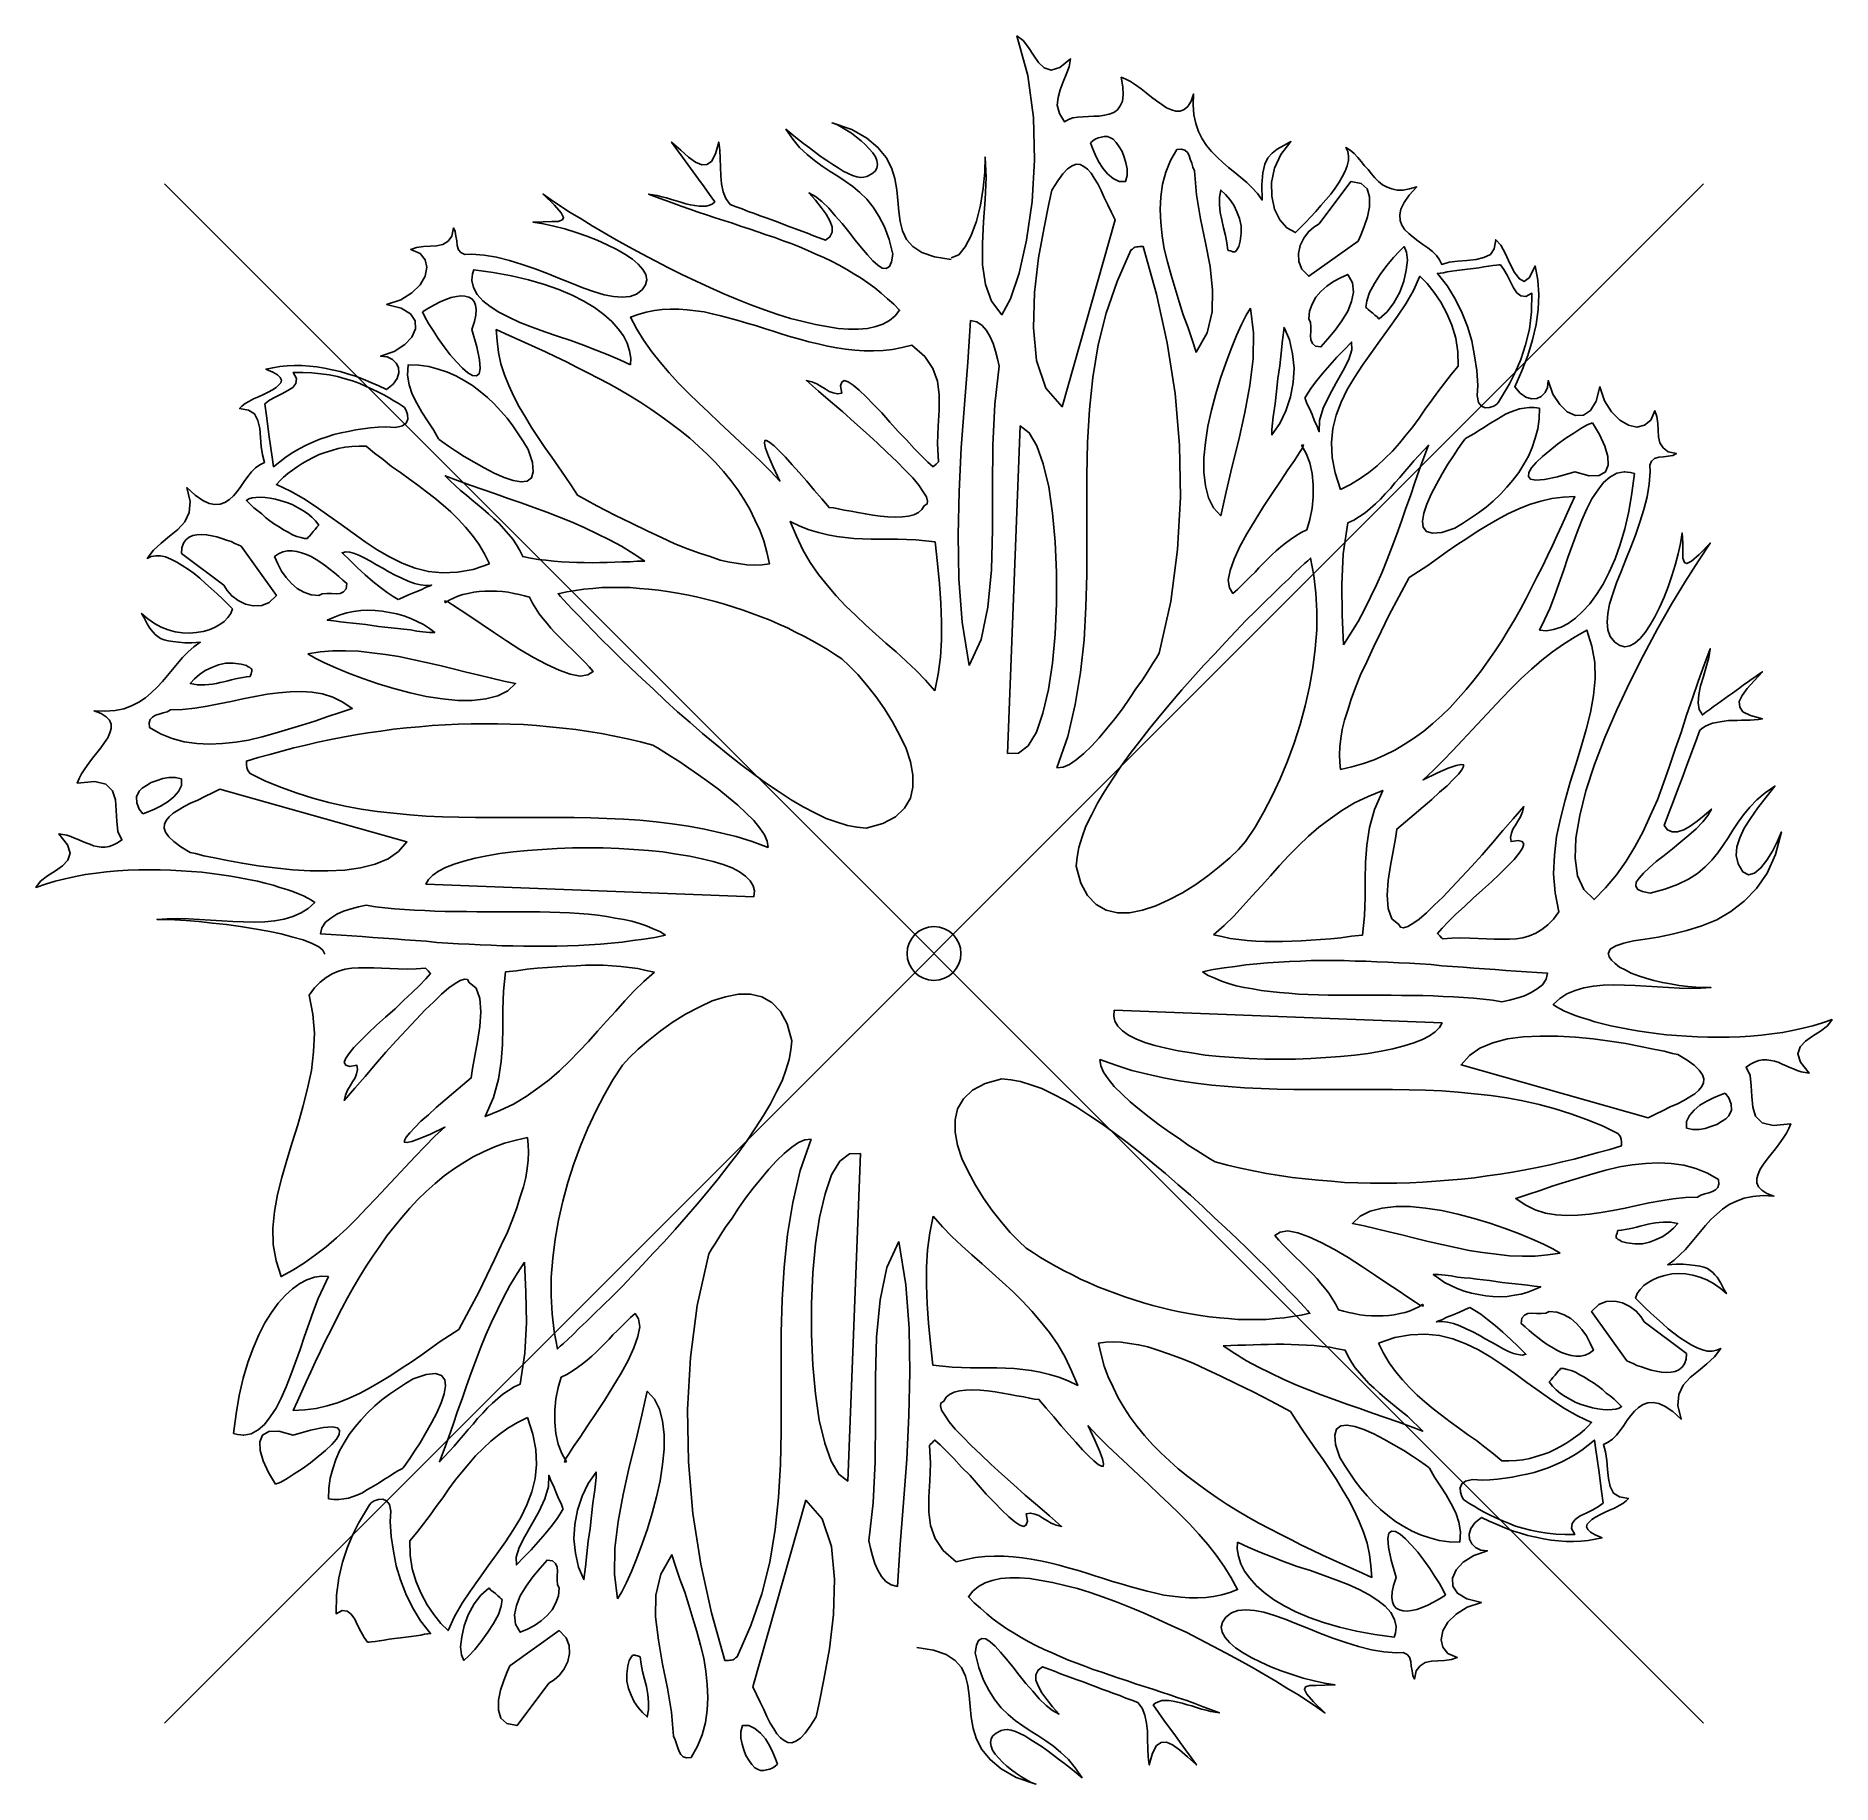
# Model space of a CAD drawing. Header units: metres. Extents: x -5 to 5, y -4.6 to 5.1.
import ezdxf

# ---------------------------------------------------------------- set-up
doc = ezdxf.new("R2010")
doc.units = ezdxf.units.M

msp = doc.modelspace()

# ---------------------------------------------------------------- linework, layer by layer
for p, q in [((-4.293, 4.293), (4.293, -4.293)), ((4.293, 4.293), (-4.293, -4.293))]:
    msp.add_line(p, q)
at = {"flags": 128}
for points in [[(3.761, -0.002), (3.773, 0.024), (3.804, 0.042), (3.848, 0.058), (3.902, 0.07), (3.968, 0.08), (4.04, 0.092), (4.118, 0.108), (4.201, 0.128), (4.283, 0.154), (4.367, 0.188), (4.445, 0.235), (4.521, 0.291), (4.588, 0.363), (4.648, 0.449), (4.694, 0.553), (4.728, 0.678), (4.706, 0.626), (4.678, 0.571), (4.646, 0.521), (4.614, 0.477), (4.578, 0.449), (4.545, 0.439), (4.513, 0.455), (4.487, 0.501), (4.475, 0.547), (4.479, 0.595), (4.495, 0.646), (4.521, 0.7), (4.555, 0.754), (4.596, 0.812), (4.642, 0.872), (4.692, 0.934), (4.638, 0.896), (4.591, 0.858), (4.551, 0.816), (4.517, 0.774), (4.487, 0.732), (4.457, 0.688), (4.431, 0.646), (4.403, 0.604), (4.373, 0.561), (4.339, 0.521), (4.303, 0.483), (4.259, 0.447), (4.209, 0.415), (4.148, 0.385), (4.078, 0.359), (3.996, 0.337), (3.952, 0.345), (3.926, 0.357), (3.916, 0.375), (3.918, 0.397), (3.934, 0.421), (3.958, 0.449), (3.992, 0.479), (4.03, 0.513), (4.074, 0.547), (4.12, 0.583), (4.166, 0.622), (4.211, 0.66), (4.253, 0.696), (4.289, 0.734), (4.317, 0.77), (4.337, 0.806), (4.297, 0.77), (4.257, 0.738), (4.219, 0.71), (4.183, 0.69), (4.148, 0.678), (4.118, 0.678), (4.092, 0.69), (4.074, 0.714), (4.098, 0.78), (4.124, 0.846), (4.148, 0.912), (4.174, 0.978), (4.199, 1.045), (4.223, 1.111), (4.249, 1.179), (4.273, 1.245), (4.289, 1.259), (4.305, 1.269), (4.325, 1.277), (4.343, 1.285), (4.365, 1.289), (4.387, 1.293), (4.409, 1.297), (4.433, 1.299), (4.457, 1.299), (4.481, 1.299), (4.505, 1.301), (4.529, 1.301), (4.553, 1.301), (4.575, 1.303), (4.6, 1.305), (4.622, 1.309), (4.555, 1.327), (4.513, 1.349), (4.495, 1.375), (4.493, 1.406), (4.509, 1.44), (4.537, 1.478), (4.575, 1.522), (4.622, 1.572), (4.602, 1.558), (4.58, 1.542), (4.559, 1.528), (4.537, 1.512), (4.517, 1.498), (4.495, 1.482), (4.475, 1.468), (4.455, 1.452), (4.433, 1.438), (4.413, 1.422), (4.391, 1.408), (4.371, 1.392), (4.349, 1.377), (4.329, 1.361), (4.307, 1.347), (4.287, 1.331), (4.269, 1.361), (4.263, 1.399), (4.267, 1.444), (4.277, 1.494), (4.293, 1.546), (4.309, 1.6), (4.323, 1.652), (4.331, 1.7), (4.297, 1.61), (4.263, 1.518), (4.231, 1.424), (4.199, 1.329), (4.168, 1.233), (4.136, 1.139), (4.104, 1.045), (4.07, 0.95), (4.036, 0.858), (3.996, 0.768), (3.956, 0.68), (3.91, 0.595), (3.862, 0.515), (3.808, 0.439), (3.747, 0.367), (3.683, 0.301), (3.625, 0.357), (3.591, 0.433), (3.577, 0.531), (3.581, 0.644), (3.603, 0.77), (3.637, 0.908), (3.685, 1.055), (3.743, 1.205), (3.81, 1.359), (3.882, 1.514), (3.958, 1.664), (4.036, 1.811), (4.114, 1.949), (4.193, 2.077), (4.265, 2.191), (4.331, 2.29), (4.269, 2.226), (4.227, 2.189), (4.201, 2.175), (4.187, 2.181), (4.178, 2.206), (4.178, 2.242), (4.177, 2.29), (4.174, 2.346), (4.164, 2.288), (4.152, 2.23), (4.136, 2.167), (4.116, 2.107), (4.096, 2.045), (4.074, 1.987), (4.048, 1.931), (4.022, 1.879), (3.996, 1.833), (3.968, 1.79), (3.94, 1.758), (3.91, 1.732), (3.882, 1.716), (3.854, 1.71), (3.826, 1.718), (3.798, 1.736), (3.773, 1.768), (3.759, 1.805), (3.755, 1.849), (3.759, 1.897), (3.769, 1.949), (3.788, 2.007), (3.808, 2.067), (3.834, 2.131), (3.86, 2.198), (3.888, 2.266), (3.914, 2.334), (3.938, 2.406), (3.96, 2.476), (3.978, 2.548), (3.99, 2.619), (3.996, 2.689), (3.994, 2.725), (4.004, 2.747), (4.02, 2.761), (4.044, 2.769), (4.07, 2.771), (4.096, 2.775), (4.122, 2.779), (4.142, 2.789), (4.096, 2.799), (4.068, 2.821), (4.05, 2.849), (4.042, 2.883), (4.04, 2.919), (4.038, 2.957), (4.032, 2.996), (4.022, 3.028), (4, 2.976), (3.964, 2.947), (3.922, 2.937), (3.874, 2.947), (3.826, 2.976), (3.779, 3.022), (3.741, 3.084), (3.715, 3.162), (3.695, 3.082), (3.663, 3.03), (3.623, 3.004), (3.579, 3.002), (3.533, 3.022), (3.491, 3.062), (3.453, 3.12), (3.427, 3.196), (3.423, 3.158), (3.409, 3.13), (3.388, 3.108), (3.364, 3.096), (3.334, 3.094), (3.302, 3.104), (3.27, 3.126), (3.24, 3.162), (3.28, 3.25), (3.314, 3.336), (3.34, 3.423), (3.36, 3.509), (3.37, 3.593), (3.374, 3.675), (3.368, 3.757), (3.354, 3.836), (3.322, 3.771), (3.292, 3.749), (3.266, 3.763), (3.238, 3.8), (3.212, 3.85), (3.188, 3.904), (3.162, 3.952), (3.134, 3.982), (3.126, 3.932), (3.104, 3.9), (3.068, 3.882), (3.024, 3.872), (2.973, 3.866), (2.923, 3.862), (2.875, 3.856), (2.833, 3.844), (2.821, 3.87), (2.803, 3.894), (2.781, 3.916), (2.755, 3.936), (2.727, 3.956), (2.699, 3.976), (2.673, 3.996), (2.649, 4.016), (2.627, 4.038), (2.611, 4.064), (2.6, 4.09), (2.599, 4.12), (2.605, 4.152), (2.623, 4.189), (2.651, 4.231), (2.693, 4.277), (2.653, 4.265), (2.617, 4.259), (2.584, 4.259), (2.554, 4.265), (2.528, 4.275), (2.502, 4.289), (2.48, 4.307), (2.46, 4.327), (2.44, 4.349), (2.422, 4.373), (2.402, 4.395), (2.384, 4.419), (2.364, 4.441), (2.344, 4.463), (2.322, 4.481), (2.298, 4.497), (2.308, 4.475), (2.312, 4.449), (2.312, 4.423), (2.306, 4.395), (2.294, 4.365), (2.278, 4.333), (2.26, 4.303), (2.238, 4.269), (2.214, 4.237), (2.187, 4.205), (2.159, 4.172), (2.131, 4.14), (2.101, 4.108), (2.073, 4.078), (2.045, 4.05), (2.017, 4.022), (1.969, 4.048), (1.929, 4.092), (1.899, 4.152), (1.885, 4.225), (1.883, 4.301), (1.899, 4.381), (1.935, 4.457), (1.991, 4.529), (1.951, 4.507), (1.915, 4.487), (1.887, 4.465), (1.863, 4.439), (1.845, 4.403), (1.835, 4.355), (1.829, 4.289), (1.831, 4.203), (1.805, 4.239), (1.776, 4.271), (1.746, 4.301), (1.712, 4.329), (1.678, 4.357), (1.644, 4.385), (1.612, 4.413), (1.58, 4.443), (1.548, 4.475), (1.52, 4.507), (1.496, 4.545), (1.476, 4.586), (1.46, 4.63), (1.45, 4.678), (1.446, 4.734), (1.448, 4.794), (1.434, 4.754), (1.416, 4.726), (1.395, 4.708), (1.373, 4.7), (1.349, 4.7), (1.325, 4.706), (1.297, 4.718), (1.271, 4.736), (1.241, 4.756), (1.213, 4.778), (1.183, 4.802), (1.155, 4.824), (1.125, 4.846), (1.097, 4.864), (1.071, 4.878), (1.045, 4.888), (1.053, 4.834), (1.055, 4.79), (1.051, 4.754), (1.039, 4.728), (1.023, 4.706), (1.003, 4.692), (0.978, 4.682), (0.952, 4.676), (0.922, 4.672), (0.892, 4.672), (0.862, 4.67), (0.832, 4.668), (0.802, 4.666), (0.774, 4.662), (0.75, 4.652), (0.728, 4.64), (0.7, 4.686), (0.688, 4.732), (0.692, 4.776), (0.704, 4.818), (0.72, 4.862), (0.738, 4.904), (0.754, 4.946), (0.762, 4.991), (0.702, 4.942), (0.654, 4.928), (0.615, 4.94), (0.583, 4.971), (0.555, 5.011), (0.527, 5.055), (0.497, 5.093), (0.463, 5.119), (0.523, 4.898), (0.555, 4.664), (0.561, 4.425), (0.547, 4.195), (0.517, 3.98), (0.475, 3.796), (0.427, 3.653), (0.379, 3.563), (0.321, 3.639), (0.287, 3.733), (0.271, 3.842), (0.271, 3.96), (0.277, 4.082), (0.285, 4.207), (0.291, 4.329), (0.285, 4.443), (0.283, 4.359), (0.275, 4.269), (0.259, 4.175), (0.237, 4.086), (0.208, 4.006), (0.174, 3.942), (0.138, 3.898), (0.096, 3.88)], [(0.096, 3.872), (0.002, 3.886), (-0.068, 3.91), (-0.118, 3.944), (-0.154, 3.984), (-0.176, 4.032), (-0.188, 4.084), (-0.196, 4.14), (-0.202, 4.201), (-0.208, 4.261), (-0.218, 4.323), (-0.237, 4.383), (-0.267, 4.441), (-0.313, 4.497), (-0.375, 4.549), (-0.459, 4.596), (-0.569, 4.634), (-0.543, 4.624), (-0.517, 4.61), (-0.489, 4.594), (-0.461, 4.576), (-0.433, 4.555), (-0.407, 4.533), (-0.383, 4.511), (-0.361, 4.489), (-0.341, 4.467), (-0.327, 4.445), (-0.319, 4.423), (-0.315, 4.401), (-0.319, 4.381), (-0.329, 4.365), (-0.347, 4.349), (-0.375, 4.335), (-0.391, 4.331), (-0.409, 4.329), (-0.431, 4.333), (-0.455, 4.341), (-0.479, 4.351), (-0.507, 4.365), (-0.535, 4.383), (-0.565, 4.401), (-0.597, 4.423), (-0.63, 4.445), (-0.662, 4.469), (-0.694, 4.495), (-0.728, 4.519), (-0.762, 4.545), (-0.794, 4.571), (-0.826, 4.598), (-0.788, 4.543), (-0.75, 4.497), (-0.708, 4.457), (-0.666, 4.423), (-0.624, 4.393), (-0.579, 4.363), (-0.537, 4.337), (-0.495, 4.309), (-0.453, 4.279), (-0.413, 4.245), (-0.375, 4.209), (-0.339, 4.164), (-0.307, 4.114), (-0.277, 4.054), (-0.251, 3.984), (-0.229, 3.902), (-0.237, 3.858), (-0.249, 3.832), (-0.267, 3.822), (-0.289, 3.824), (-0.313, 3.84), (-0.341, 3.864), (-0.371, 3.898), (-0.405, 3.936), (-0.439, 3.98), (-0.475, 4.026), (-0.513, 4.072), (-0.551, 4.116), (-0.587, 4.158), (-0.626, 4.195), (-0.662, 4.223), (-0.698, 4.243), (-0.662, 4.203), (-0.63, 4.162), (-0.601, 4.124), (-0.581, 4.088), (-0.569, 4.054), (-0.569, 4.024), (-0.581, 3.998), (-0.605, 3.98), (-0.64, 3.992), (-0.672, 4.004), (-0.706, 4.018), (-0.738, 4.03), (-0.772, 4.042), (-0.804, 4.054), (-0.838, 4.066), (-0.87, 4.08), (-0.904, 4.092), (-0.936, 4.104), (-0.97, 4.116), (-1.002, 4.128), (-1.037, 4.14), (-1.071, 4.154), (-1.103, 4.166), (-1.137, 4.179), (-1.161, 4.211), (-1.177, 4.249), (-1.185, 4.293), (-1.189, 4.339), (-1.191, 4.387), (-1.193, 4.435), (-1.195, 4.481), (-1.201, 4.527), (-1.219, 4.461), (-1.241, 4.419), (-1.267, 4.401), (-1.295, 4.399), (-1.331, 4.415), (-1.369, 4.443), (-1.413, 4.481), (-1.464, 4.527), (-1.434, 4.485), (-1.403, 4.443), (-1.373, 4.401), (-1.343, 4.361), (-1.313, 4.319), (-1.283, 4.277), (-1.253, 4.235), (-1.223, 4.193), (-1.237, 4.181), (-1.253, 4.175), (-1.271, 4.169), (-1.291, 4.169), (-1.311, 4.169), (-1.335, 4.172), (-1.359, 4.176), (-1.385, 4.182), (-1.412, 4.191), (-1.438, 4.199), (-1.464, 4.207), (-1.492, 4.215), (-1.518, 4.221), (-1.544, 4.229), (-1.568, 4.233), (-1.592, 4.237), (-1.548, 4.219), (-1.502, 4.203), (-1.456, 4.185), (-1.41, 4.169), (-1.363, 4.152), (-1.315, 4.136), (-1.269, 4.12), (-1.221, 4.104), (-1.173, 4.09), (-1.125, 4.074), (-1.079, 4.058), (-1.031, 4.042), (-0.982, 4.026), (-0.936, 4.01), (-0.888, 3.994), (-0.842, 3.976), (-0.796, 3.96), (-0.75, 3.942), (-0.704, 3.922), (-0.66, 3.902), (-0.615, 3.882), (-0.571, 3.862), (-0.529, 3.84), (-0.487, 3.816), (-0.447, 3.792), (-0.407, 3.767), (-0.369, 3.741), (-0.331, 3.713), (-0.295, 3.683), (-0.259, 3.653), (-0.224, 3.623), (-0.192, 3.589), (-0.217, 3.557), (-0.249, 3.531), (-0.285, 3.511), (-0.325, 3.497), (-0.371, 3.487), (-0.423, 3.483), (-0.477, 3.483), (-0.535, 3.487), (-0.597, 3.497), (-0.662, 3.509), (-0.73, 3.525), (-0.8, 3.543), (-0.872, 3.565), (-0.946, 3.591), (-1.021, 3.619), (-1.097, 3.649), (-1.173, 3.681), (-1.251, 3.715), (-1.327, 3.751), (-1.406, 3.788), (-1.482, 3.826), (-1.556, 3.864), (-1.63, 3.904), (-1.702, 3.942), (-1.774, 3.982), (-1.841, 4.02), (-1.907, 4.06), (-1.969, 4.098), (-2.029, 4.134), (-2.083, 4.17), (-2.135, 4.205), (-2.181, 4.237), (-2.117, 4.175), (-2.081, 4.132), (-2.067, 4.106), (-2.073, 4.092), (-2.097, 4.084), (-2.133, 4.084), (-2.181, 4.082), (-2.238, 4.08), (-2.179, 4.07), (-2.121, 4.058), (-2.059, 4.042), (-1.997, 4.022), (-1.937, 4.002), (-1.879, 3.98), (-1.823, 3.954), (-1.77, 3.928), (-1.724, 3.902), (-1.682, 3.874), (-1.65, 3.846), (-1.624, 3.816), (-1.608, 3.788), (-1.602, 3.759), (-1.61, 3.731), (-1.628, 3.703), (-1.66, 3.679), (-1.696, 3.665), (-1.74, 3.661), (-1.788, 3.665), (-1.841, 3.675), (-1.899, 3.693), (-1.959, 3.713), (-2.023, 3.739), (-2.089, 3.765), (-2.157, 3.794), (-2.226, 3.82), (-2.298, 3.844), (-2.368, 3.866), (-2.44, 3.884), (-2.51, 3.896), (-2.58, 3.902), (-2.617, 3.9), (-2.639, 3.91), (-2.653, 3.926), (-2.661, 3.95), (-2.663, 3.976), (-2.667, 4.002), (-2.671, 4.028), (-2.681, 4.048), (-2.691, 4.002), (-2.711, 3.974), (-2.741, 3.956), (-2.775, 3.948), (-2.811, 3.946), (-2.849, 3.944), (-2.887, 3.938), (-2.919, 3.928), (-2.867, 3.906), (-2.839, 3.87), (-2.829, 3.828), (-2.839, 3.779), (-2.867, 3.731), (-2.913, 3.685), (-2.975, 3.647), (-3.054, 3.621), (-2.973, 3.601), (-2.921, 3.569), (-2.895, 3.529), (-2.893, 3.485), (-2.913, 3.439), (-2.953, 3.397), (-3.012, 3.358), (-3.088, 3.332), (-3.05, 3.328), (-3.022, 3.314), (-3, 3.294), (-2.987, 3.27), (-2.985, 3.24), (-2.996, 3.208), (-3.018, 3.176), (-3.054, 3.146), (-3.098, 3.166), (-3.142, 3.186), (-3.184, 3.204), (-3.228, 3.22), (-3.272, 3.234), (-3.314, 3.246), (-3.358, 3.256), (-3.401, 3.266), (-3.443, 3.272), (-3.485, 3.276), (-3.527, 3.28), (-3.567, 3.28), (-3.609, 3.278), (-3.649, 3.274), (-3.689, 3.268), (-3.727, 3.26), (-3.689, 3.244), (-3.663, 3.228), (-3.647, 3.214), (-3.641, 3.198), (-3.645, 3.184), (-3.655, 3.172), (-3.671, 3.158), (-3.691, 3.144), (-3.715, 3.132), (-3.741, 3.118), (-3.769, 3.106), (-3.796, 3.094), (-3.822, 3.08), (-3.844, 3.068), (-3.862, 3.054), (-3.874, 3.04), (-3.824, 3.032), (-3.792, 3.01), (-3.773, 2.973), (-3.761, 2.929), (-3.757, 2.879), (-3.753, 2.829), (-3.747, 2.781), (-3.735, 2.739), (-3.761, 2.727), (-3.786, 2.709), (-3.808, 2.687), (-3.828, 2.661), (-3.848, 2.633), (-3.868, 2.605), (-3.888, 2.578), (-3.908, 2.554), (-3.93, 2.532), (-3.956, 2.516), (-3.982, 2.506), (-4.012, 2.504), (-4.044, 2.51), (-4.08, 2.528), (-4.122, 2.556), (-4.168, 2.599), (-4.15, 2.522), (-4.156, 2.46), (-4.18, 2.408), (-4.219, 2.366), (-4.265, 2.328), (-4.311, 2.29), (-4.355, 2.25), (-4.389, 2.204), (-4.367, 2.214), (-4.341, 2.218), (-4.315, 2.218), (-4.287, 2.212), (-4.257, 2.2), (-4.225, 2.184), (-4.195, 2.165), (-4.16, 2.143), (-4.128, 2.119), (-4.096, 2.093), (-4.064, 2.065), (-4.032, 2.037), (-4, 2.007), (-3.97, 1.979), (-3.942, 1.951), (-3.914, 1.923), (-3.924, 1.897), (-3.94, 1.875), (-3.96, 1.853), (-3.984, 1.835), (-4.014, 1.819), (-4.044, 1.805), (-4.078, 1.797), (-4.116, 1.79), (-4.154, 1.787), (-4.193, 1.788), (-4.233, 1.794), (-4.273, 1.805), (-4.311, 1.821), (-4.349, 1.841), (-4.387, 1.867), (-4.421, 1.897), (-4.409, 1.877), (-4.399, 1.857), (-4.389, 1.839), (-4.379, 1.821), (-4.369, 1.807), (-4.357, 1.793), (-4.345, 1.78), (-4.331, 1.768), (-4.315, 1.758), (-4.295, 1.75), (-4.273, 1.744), (-4.247, 1.74), (-4.215, 1.736), (-4.18, 1.734), (-4.14, 1.734), (-4.094, 1.736), (-4.13, 1.71), (-4.162, 1.682), (-4.193, 1.652), (-4.221, 1.618), (-4.249, 1.584), (-4.277, 1.55), (-4.305, 1.518), (-4.335, 1.486), (-4.367, 1.454), (-4.399, 1.426), (-4.437, 1.402), (-4.477, 1.381), (-4.521, 1.365), (-4.569, 1.355), (-4.626, 1.351), (-4.686, 1.353), (-4.646, 1.339), (-4.618, 1.321), (-4.6, 1.301), (-4.591, 1.279), (-4.591, 1.255), (-4.598, 1.231), (-4.61, 1.203), (-4.628, 1.177), (-4.648, 1.147), (-4.67, 1.119), (-4.694, 1.089), (-4.716, 1.061), (-4.738, 1.031), (-4.756, 1.002), (-4.77, 0.976), (-4.78, 0.95), (-4.682, 0.96), (-4.62, 0.944), (-4.584, 0.908), (-4.567, 0.858), (-4.563, 0.798), (-4.559, 0.738), (-4.553, 0.68), (-4.531, 0.634), (-4.555, 0.617), (-4.577, 0.606), (-4.602, 0.597), (-4.624, 0.594), (-4.646, 0.594), (-4.668, 0.597), (-4.69, 0.601), (-4.71, 0.61), (-4.732, 0.617), (-4.754, 0.626), (-4.774, 0.636), (-4.796, 0.644), (-4.816, 0.652), (-4.838, 0.66), (-4.86, 0.664), (-4.882, 0.668), (-4.834, 0.607), (-4.82, 0.559), (-4.832, 0.521), (-4.862, 0.489), (-4.902, 0.461), (-4.946, 0.433), (-4.985, 0.403), (-5.011, 0.369), (-4.958, 0.387), (-4.904, 0.403), (-4.848, 0.417), (-4.79, 0.429), (-4.734, 0.441), (-4.674, 0.449), (-4.616, 0.455), (-4.555, 0.461), (-4.495, 0.465), (-4.437, 0.467), (-4.377, 0.467), (-4.317, 0.467), (-4.259, 0.465), (-4.201, 0.461), (-4.142, 0.457), (-4.084, 0.453), (-4.03, 0.447), (-3.976, 0.439), (-3.924, 0.431), (-3.872, 0.423), (-3.824, 0.413), (-3.775, 0.403), (-3.731, 0.393), (-3.687, 0.381), (-3.649, 0.369), (-3.611, 0.357), (-3.577, 0.345), (-3.545, 0.333), (-3.517, 0.321), (-3.493, 0.309), (-3.473, 0.297), (-3.455, 0.285), (-3.491, 0.251), (-3.531, 0.227), (-3.577, 0.206), (-3.625, 0.192), (-3.679, 0.182), (-3.733, 0.176), (-3.792, 0.174), (-3.852, 0.176), (-3.912, 0.178), (-3.974, 0.182), (-4.036, 0.186), (-4.098, 0.19), (-4.16, 0.194), (-4.221, 0.196), (-4.279, 0.194), (-4.335, 0.19), (-4.291, 0.19), (-4.235, 0.188), (-4.172, 0.184), (-4.102, 0.178), (-4.026, 0.17), (-3.948, 0.162), (-3.87, 0.15), (-3.792, 0.138), (-3.715, 0.124), (-3.643, 0.11), (-3.577, 0.092), (-3.519, 0.076), (-3.469, 0.056), (-3.433, 0.038), (-3.409, 0.018), (-3.398, -0.004)], [(0.874, 4.523), (0.886, 4.533), (0.9, 4.543), (0.916, 4.551), (0.934, 4.555), (0.95, 4.557), (0.968, 4.557), (0.984, 4.551), (1, 4.543), (1.016, 4.525), (1.033, 4.501), (1.049, 4.475), (1.061, 4.443), (1.071, 4.411), (1.077, 4.377), (1.077, 4.341), (1.069, 4.307), (1.033, 4.307), (0.999, 4.323), (0.968, 4.349), (0.942, 4.381), (0.918, 4.419), (0.9, 4.457), (0.884, 4.493), (0.874, 4.523)], [(1.355, 4.485), (1.381, 4.487), (1.4, 4.481), (1.414, 4.469), (1.424, 4.451), (1.43, 4.431), (1.438, 4.409), (1.444, 4.387), (1.454, 4.367), (1.464, 4.233), (1.486, 4.098), (1.514, 3.964), (1.54, 3.832), (1.554, 3.701), (1.552, 3.579), (1.524, 3.463), (1.462, 3.354), (1.44, 3.423), (1.418, 3.491), (1.391, 3.563), (1.367, 3.635), (1.345, 3.709), (1.323, 3.784), (1.303, 3.858), (1.285, 3.932), (1.273, 4.004), (1.265, 4.078), (1.261, 4.15), (1.265, 4.221), (1.275, 4.291), (1.293, 4.359), (1.319, 4.423), (1.355, 4.485)], [(0.658, 4.259), (0.69, 4.311), (0.718, 4.349), (0.744, 4.377), (0.77, 4.395), (0.794, 4.403), (0.816, 4.401), (0.836, 4.391), (0.856, 4.375), (0.876, 4.353), (0.894, 4.325), (0.914, 4.293), (0.932, 4.257), (0.95, 4.217), (0.97, 4.176), (0.99, 4.134), (1.01, 4.092), (0.716, 3.05), (0.624, 3.154), (0.571, 3.308), (0.555, 3.491), (0.561, 3.687), (0.583, 3.88), (0.614, 4.05), (0.64, 4.182), (0.658, 4.259)], [(1.668, 3.914), (1.664, 3.916), (1.654, 3.92), (1.644, 3.922), (1.64, 3.924), (1.634, 3.964), (1.626, 4.006), (1.616, 4.048), (1.606, 4.092), (1.596, 4.134), (1.592, 4.176), (1.592, 4.219), (1.6, 4.259), (1.626, 4.235), (1.65, 4.207), (1.672, 4.175), (1.69, 4.138), (1.704, 4.1), (1.714, 4.06), (1.714, 4.018), (1.708, 3.974), (1.7, 3.944), (1.69, 3.926), (1.682, 3.916), (1.678, 3.914), (1.676, 3.914), (1.674, 3.914), (1.67, 3.914), (1.668, 3.914)], [(2.149, 4.07), (2.326, 4.307), (2.384, 4.295), (2.416, 4.265), (2.43, 4.221), (2.43, 4.166), (2.418, 4.11), (2.4, 4.056), (2.382, 4.008), (2.366, 3.974), (2.091, 3.778), (2.053, 3.818), (2.035, 3.86), (2.033, 3.906), (2.043, 3.95), (2.063, 3.99), (2.089, 4.026), (2.119, 4.052), (2.149, 4.07)], [(0.686, 1.035), (0.746, 1.211), (0.788, 1.389), (0.818, 1.568), (0.838, 1.75), (0.848, 1.933), (0.852, 2.115), (0.852, 2.3), (0.852, 2.482), (0.852, 2.667), (0.856, 2.851), (0.868, 3.034), (0.886, 3.214), (0.916, 3.395), (0.96, 3.573), (1.021, 3.749), (1.099, 3.924), (1.107, 3.93), (1.115, 3.936), (1.121, 3.94), (1.131, 3.942), (1.139, 3.942), (1.147, 3.944), (1.157, 3.944), (1.167, 3.944), (1.241, 3.679), (1.301, 3.407), (1.345, 3.124), (1.369, 2.835), (1.375, 2.544), (1.359, 2.254), (1.321, 1.963), (1.257, 1.676), (1.241, 1.65), (1.219, 1.616), (1.193, 1.574), (1.163, 1.526), (1.127, 1.476), (1.091, 1.422), (1.051, 1.365), (1.009, 1.309), (0.964, 1.255), (0.922, 1.203), (0.878, 1.157), (0.836, 1.115), (0.794, 1.081), (0.756, 1.055), (0.72, 1.039), (0.686, 1.035)], [(2.41, 3.603), (2.414, 3.641), (2.43, 3.687), (2.458, 3.737), (2.49, 3.788), (2.526, 3.838), (2.564, 3.882), (2.597, 3.918), (2.623, 3.944), (2.637, 3.912), (2.641, 3.868), (2.635, 3.812), (2.621, 3.751), (2.599, 3.689), (2.566, 3.629), (2.528, 3.579), (2.484, 3.541), (2.48, 3.543), (2.472, 3.551), (2.46, 3.561), (2.448, 3.573), (2.434, 3.583), (2.422, 3.593), (2.414, 3.601), (2.41, 3.603)], [(-1.694, 3.284), (-1.752, 3.312), (-1.817, 3.34), (-1.885, 3.366), (-1.955, 3.393), (-2.027, 3.419), (-2.101, 3.443), (-2.171, 3.469), (-2.242, 3.495), (-2.31, 3.521), (-2.372, 3.549), (-2.428, 3.577), (-2.476, 3.609), (-2.518, 3.641), (-2.548, 3.677), (-2.57, 3.715), (-2.578, 3.755), (-2.578, 3.759), (-2.576, 3.773), (-2.574, 3.792), (-2.568, 3.814), (-2.46, 3.8), (-2.358, 3.781), (-2.262, 3.759), (-2.173, 3.733), (-2.093, 3.705), (-2.019, 3.673), (-1.953, 3.639), (-1.895, 3.603), (-1.843, 3.565), (-1.798, 3.525), (-1.762, 3.485), (-1.732, 3.445), (-1.712, 3.405), (-1.698, 3.362), (-1.692, 3.322), (-1.694, 3.284)], [(3.034, 3.168), (3.028, 3.252), (3.016, 3.334), (3, 3.417), (2.977, 3.497), (2.947, 3.573), (2.909, 3.649), (2.865, 3.723), (2.809, 3.794), (2.815, 3.794), (2.825, 3.796), (2.843, 3.798), (2.863, 3.802), (2.889, 3.806), (2.917, 3.81), (2.947, 3.814), (2.977, 3.818), (3.01, 3.822), (3.04, 3.826), (3.068, 3.83), (3.094, 3.834), (3.118, 3.838), (3.138, 3.84), (3.152, 3.842), (3.16, 3.842), (3.18, 3.816), (3.198, 3.784), (3.216, 3.747), (3.234, 3.713), (3.252, 3.685), (3.274, 3.669), (3.302, 3.665), (3.336, 3.683), (3.334, 3.579), (3.322, 3.483), (3.3, 3.395), (3.274, 3.314), (3.242, 3.242), (3.21, 3.178), (3.178, 3.122), (3.15, 3.076), (3.14, 3.064), (3.124, 3.054), (3.1, 3.046), (3.076, 3.044), (3.054, 3.054), (3.038, 3.074), (3.03, 3.112), (3.034, 3.168)], [(2.091, 3.541), (2.095, 3.583), (2.109, 3.623), (2.131, 3.661), (2.159, 3.693), (2.192, 3.723), (2.228, 3.749), (2.268, 3.769), (2.308, 3.788), (2.334, 3.741), (2.34, 3.689), (2.33, 3.637), (2.308, 3.583), (2.276, 3.529), (2.238, 3.477), (2.198, 3.429), (2.159, 3.384), (2.129, 3.389), (2.111, 3.403), (2.103, 3.423), (2.101, 3.445), (2.103, 3.471), (2.103, 3.497), (2.101, 3.521), (2.091, 3.541)], [(2.268, 2.589), (2.238, 2.681), (2.222, 2.767), (2.218, 2.851), (2.226, 2.929), (2.244, 3.004), (2.272, 3.076), (2.306, 3.146), (2.346, 3.214), (2.39, 3.282), (2.438, 3.348), (2.488, 3.417), (2.536, 3.485), (2.586, 3.555), (2.633, 3.625), (2.675, 3.699), (2.711, 3.778), (2.751, 3.737), (2.791, 3.687), (2.827, 3.633), (2.861, 3.571), (2.889, 3.505), (2.911, 3.433), (2.923, 3.356), (2.925, 3.276), (2.885, 3.23), (2.849, 3.182), (2.811, 3.134), (2.777, 3.086), (2.741, 3.036), (2.707, 2.987), (2.671, 2.939), (2.635, 2.893), (2.597, 2.847), (2.558, 2.803), (2.516, 2.761), (2.472, 2.721), (2.426, 2.683), (2.378, 2.649), (2.324, 2.617), (2.268, 2.589)], [(-2.853, 3.579), (-2.821, 3.601), (-2.787, 3.619), (-2.755, 3.635), (-2.723, 3.649), (-2.693, 3.659), (-2.665, 3.665), (-2.639, 3.669), (-2.617, 3.667), (-2.596, 3.661), (-2.578, 3.653), (-2.566, 3.637), (-2.558, 3.617), (-2.554, 3.593), (-2.556, 3.561), (-2.564, 3.525), (-2.578, 3.481), (-2.55, 3.384), (-2.536, 3.312), (-2.532, 3.264), (-2.538, 3.234), (-2.552, 3.222), (-2.574, 3.224), (-2.6, 3.24), (-2.631, 3.266), (-2.665, 3.3), (-2.699, 3.34), (-2.733, 3.384), (-2.767, 3.431), (-2.795, 3.475), (-2.821, 3.515), (-2.841, 3.551), (-2.853, 3.579)], [(0.026, 2.743), (0.022, 2.739), (0.012, 2.729), (0, 2.719), (-0.004, 2.715), (-0.034, 2.741), (-0.07, 2.777), (-0.11, 2.817), (-0.154, 2.865), (-0.2, 2.913), (-0.247, 2.965), (-0.291, 3.016), (-0.337, 3.062), (-0.379, 3.106), (-0.417, 3.142), (-0.451, 3.17), (-0.479, 3.19), (-0.501, 3.196), (-0.515, 3.188), (-0.521, 3.166), (-0.515, 3.126), (-0.539, 3.122), (-0.563, 3.128), (-0.585, 3.136), (-0.608, 3.15), (-0.63, 3.164), (-0.654, 3.178), (-0.682, 3.19), (-0.712, 3.196), (-0.644, 3.138), (-0.577, 3.08), (-0.509, 3.022), (-0.443, 2.963), (-0.379, 2.905), (-0.317, 2.849), (-0.261, 2.795), (-0.207, 2.745), (-0.16, 2.697), (-0.118, 2.653), (-0.084, 2.613), (-0.06, 2.576), (-0.042, 2.548), (-0.036, 2.524), (-0.038, 2.508), (-0.054, 2.498), (-0.068, 2.476), (-0.086, 2.46), (-0.112, 2.448), (-0.142, 2.44), (-0.178, 2.436), (-0.217, 2.434), (-0.257, 2.436), (-0.299, 2.44), (-0.341, 2.446), (-0.383, 2.452), (-0.425, 2.46), (-0.463, 2.468), (-0.501, 2.474), (-0.533, 2.48), (-0.561, 2.486), (-0.585, 2.488), (-0.626, 2.536), (-0.668, 2.585), (-0.71, 2.635), (-0.752, 2.683), (-0.792, 2.727), (-0.828, 2.769), (-0.862, 2.803), (-0.892, 2.833), (-0.916, 2.851), (-0.934, 2.861), (-0.944, 2.861), (-0.946, 2.847), (-0.94, 2.819), (-0.924, 2.775), (-0.898, 2.715), (-0.86, 2.635), (-0.912, 2.691), (-0.968, 2.747), (-1.025, 2.801), (-1.083, 2.855), (-1.141, 2.909), (-1.199, 2.963), (-1.257, 3.018), (-1.313, 3.072), (-1.369, 3.126), (-1.426, 3.182), (-1.478, 3.24), (-1.528, 3.298), (-1.574, 3.356), (-1.618, 3.419), (-1.658, 3.483), (-1.694, 3.549), (-1.65, 3.565), (-1.606, 3.577), (-1.56, 3.587), (-1.516, 3.593), (-1.47, 3.595), (-1.424, 3.595), (-1.377, 3.591), (-1.331, 3.585), (-1.283, 3.579), (-1.237, 3.569), (-1.189, 3.557), (-1.141, 3.545), (-1.093, 3.531), (-1.045, 3.517), (-0.996, 3.503), (-0.946, 3.487), (-0.898, 3.471), (-0.848, 3.455), (-0.798, 3.441), (-0.748, 3.427), (-0.698, 3.413), (-0.646, 3.401), (-0.595, 3.389), (-0.543, 3.378), (-0.493, 3.372), (-0.441, 3.366), (-0.389, 3.362), (-0.337, 3.362), (-0.283, 3.364), (-0.231, 3.37), (-0.178, 3.38), (-0.124, 3.393), (-0.052, 3.33), (-0.006, 3.264), (0.02, 3.192), (0.028, 3.116), (0.028, 3.032), (0.024, 2.941), (0.02, 2.845), (0.026, 2.743)], [(0.196, 1.606), (0.158, 1.849), (0.138, 2.091), (0.134, 2.336), (0.14, 2.578), (0.152, 2.821), (0.17, 3.062), (0.188, 3.298), (0.204, 3.531), (0.239, 3.523), (0.269, 3.503), (0.293, 3.475), (0.313, 3.441), (0.331, 3.403), (0.343, 3.36), (0.355, 3.318), (0.363, 3.276), (0.339, 3.064), (0.329, 2.835), (0.327, 2.599), (0.327, 2.366), (0.321, 2.141), (0.301, 1.933), (0.263, 1.752), (0.196, 1.606)], [(1.766, 3.601), (1.782, 3.463), (1.78, 3.318), (1.762, 3.168), (1.734, 3.018), (1.7, 2.865), (1.664, 2.719), (1.63, 2.576), (1.6, 2.442), (1.56, 2.486), (1.532, 2.542), (1.514, 2.609), (1.506, 2.685), (1.506, 2.765), (1.514, 2.851), (1.528, 2.941), (1.548, 3.032), (1.572, 3.122), (1.598, 3.21), (1.628, 3.294), (1.658, 3.374), (1.688, 3.447), (1.716, 3.509), (1.742, 3.561), (1.766, 3.601)], [(-1.989, 2.556), (-2.023, 2.609), (-2.057, 2.661), (-2.095, 2.715), (-2.133, 2.769), (-2.171, 2.823), (-2.208, 2.879), (-2.246, 2.935), (-2.28, 2.992), (-2.314, 3.05), (-2.344, 3.108), (-2.372, 3.168), (-2.396, 3.228), (-2.416, 3.29), (-2.43, 3.352), (-2.438, 3.417), (-2.442, 3.481), (-2.39, 3.457), (-2.336, 3.433), (-2.282, 3.409), (-2.226, 3.383), (-2.167, 3.356), (-2.109, 3.328), (-2.051, 3.3), (-1.991, 3.27), (-1.931, 3.24), (-1.873, 3.21), (-1.813, 3.178), (-1.752, 3.144), (-1.694, 3.11), (-1.636, 3.074), (-1.58, 3.036), (-1.524, 2.998), (-1.468, 2.957), (-1.416, 2.917), (-1.363, 2.875), (-1.313, 2.831), (-1.265, 2.785), (-1.219, 2.739), (-1.175, 2.689), (-1.133, 2.639), (-1.095, 2.586), (-1.061, 2.534), (-1.027, 2.478), (-0.999, 2.42), (-0.972, 2.362), (-0.95, 2.302), (-0.932, 2.238), (-0.918, 2.173), (-0.958, 2.169), (-1, 2.167), (-1.045, 2.169), (-1.091, 2.175), (-1.141, 2.184), (-1.193, 2.195), (-1.249, 2.214), (-1.309, 2.234), (-1.375, 2.258), (-1.446, 2.286), (-1.52, 2.32), (-1.6, 2.358), (-1.688, 2.4), (-1.78, 2.446), (-1.881, 2.498), (-1.989, 2.556)], [(1.885, 2.923), (1.893, 2.993), (1.903, 3.066), (1.911, 3.136), (1.919, 3.208), (1.929, 3.278), (1.937, 3.35), (1.945, 3.421), (1.953, 3.493), (1.983, 3.423), (2.001, 3.346), (2.009, 3.266), (2.003, 3.186), (1.989, 3.106), (1.963, 3.028), (1.929, 2.957), (1.885, 2.893), (1.885, 2.897), (1.885, 2.909), (1.885, 2.919), (1.885, 2.923)], [(2.069, 3.098), (2.085, 3.126), (2.107, 3.158), (2.135, 3.196), (2.169, 3.238), (2.208, 3.282), (2.248, 3.326), (2.288, 3.368), (2.33, 3.411), (2.332, 3.368), (2.314, 3.314), (2.282, 3.252), (2.244, 3.184), (2.206, 3.114), (2.171, 3.042), (2.151, 2.973), (2.149, 2.911), (2.145, 2.919), (2.137, 2.941), (2.123, 2.969), (2.109, 3.006), (2.095, 3.04), (2.081, 3.068), (2.073, 3.09), (2.069, 3.098)], [(-3.06, 2.939), (-3.102, 2.937), (-3.144, 2.933), (-3.186, 2.927), (-3.226, 2.921), (-3.268, 2.913), (-3.308, 2.905), (-3.348, 2.895), (-3.386, 2.883), (-3.427, 2.869), (-3.465, 2.853), (-3.503, 2.835), (-3.541, 2.815), (-3.577, 2.795), (-3.615, 2.771), (-3.649, 2.743), (-3.685, 2.715), (-3.693, 2.769), (-3.709, 2.883), (-3.725, 3), (-3.733, 3.066), (-3.707, 3.086), (-3.675, 3.104), (-3.639, 3.122), (-3.605, 3.14), (-3.577, 3.158), (-3.561, 3.18), (-3.557, 3.208), (-3.575, 3.242), (-3.521, 3.242), (-3.471, 3.24), (-3.421, 3.234), (-3.374, 3.228), (-3.328, 3.218), (-3.286, 3.206), (-3.244, 3.194), (-3.204, 3.18), (-3.168, 3.164), (-3.134, 3.148), (-3.1, 3.132), (-3.07, 3.116), (-3.04, 3.1), (-3.014, 3.084), (-2.99, 3.07), (-2.967, 3.056), (-2.955, 3.046), (-2.945, 3.03), (-2.937, 3.006), (-2.935, 2.981), (-2.945, 2.959), (-2.965, 2.943), (-3.004, 2.935), (-3.06, 2.939)], [(-2.765, 2.871), (-2.793, 2.921), (-2.825, 2.971), (-2.857, 3.02), (-2.885, 3.07), (-2.911, 3.12), (-2.929, 3.172), (-2.937, 3.226), (-2.933, 3.284), (-2.875, 3.282), (-2.819, 3.274), (-2.767, 3.26), (-2.715, 3.244), (-2.667, 3.222), (-2.621, 3.196), (-2.574, 3.168), (-2.532, 3.136), (-2.492, 3.102), (-2.454, 3.066), (-2.416, 3.026), (-2.382, 2.986), (-2.35, 2.943), (-2.32, 2.899), (-2.29, 2.855), (-2.264, 2.811), (-2.24, 2.739), (-2.236, 2.687), (-2.246, 2.653), (-2.27, 2.635), (-2.304, 2.631), (-2.348, 2.639), (-2.398, 2.655), (-2.454, 2.679), (-2.51, 2.709), (-2.566, 2.741), (-2.621, 2.773), (-2.669, 2.805), (-2.709, 2.831), (-2.741, 2.853), (-2.761, 2.867), (-2.765, 2.871)], [(2.965, 2.873), (2.991, 2.887), (3.016, 2.901), (3.04, 2.917), (3.066, 2.933), (3.09, 2.949), (3.114, 2.965), (3.14, 2.979), (3.164, 2.993), (3.188, 3.008), (3.214, 3.02), (3.24, 3.03), (3.266, 3.038), (3.292, 3.042), (3.32, 3.046), (3.348, 3.046), (3.378, 3.042), (3.376, 2.983), (3.368, 2.927), (3.354, 2.875), (3.338, 2.823), (3.316, 2.775), (3.29, 2.729), (3.262, 2.683), (3.23, 2.641), (3.196, 2.601), (3.16, 2.562), (3.12, 2.524), (3.08, 2.49), (3.038, 2.458), (2.994, 2.428), (2.949, 2.398), (2.905, 2.372), (2.833, 2.348), (2.781, 2.344), (2.747, 2.354), (2.729, 2.378), (2.725, 2.412), (2.733, 2.456), (2.749, 2.506), (2.773, 2.562), (2.803, 2.619), (2.835, 2.675), (2.867, 2.729), (2.899, 2.777), (2.925, 2.817), (2.947, 2.849), (2.961, 2.869), (2.965, 2.873)], [(0.411, 1.115), (0.481, 2.943), (0.531, 2.905), (0.573, 2.833), (0.609, 2.731), (0.64, 2.603), (0.662, 2.456), (0.676, 2.296), (0.684, 2.125), (0.684, 1.953), (0.676, 1.782), (0.662, 1.62), (0.638, 1.472), (0.608, 1.341), (0.571, 1.235), (0.525, 1.159), (0.471, 1.117), (0.411, 1.115)], [(3.673, 2.961), (3.713, 2.895), (3.743, 2.831), (3.759, 2.773), (3.761, 2.725), (3.747, 2.687), (3.711, 2.667), (3.655, 2.665), (3.575, 2.687), (3.479, 2.659), (3.407, 2.645), (3.358, 2.641), (3.328, 2.647), (3.316, 2.661), (3.318, 2.683), (3.334, 2.709), (3.36, 2.739), (3.395, 2.773), (3.435, 2.807), (3.479, 2.841), (3.525, 2.875), (3.569, 2.903), (3.609, 2.929), (3.645, 2.949), (3.673, 2.961)], [(-2.48, 2.173), (-2.572, 2.143), (-2.659, 2.127), (-2.743, 2.123), (-2.821, 2.131), (-2.895, 2.149), (-2.967, 2.177), (-3.038, 2.212), (-3.106, 2.252), (-3.174, 2.296), (-3.24, 2.344), (-3.308, 2.394), (-3.376, 2.442), (-3.447, 2.492), (-3.517, 2.538), (-3.591, 2.58), (-3.669, 2.617), (-3.649, 2.637), (-3.629, 2.657), (-3.605, 2.677), (-3.579, 2.697), (-3.553, 2.715), (-3.525, 2.733), (-3.495, 2.751), (-3.463, 2.767), (-3.431, 2.783), (-3.397, 2.795), (-3.36, 2.807), (-3.324, 2.817), (-3.286, 2.825), (-3.248, 2.829), (-3.208, 2.831), (-3.168, 2.831), (-3.122, 2.791), (-3.074, 2.755), (-3.026, 2.717), (-2.977, 2.683), (-2.927, 2.647), (-2.879, 2.613), (-2.831, 2.576), (-2.785, 2.54), (-2.739, 2.502), (-2.695, 2.464), (-2.653, 2.422), (-2.613, 2.378), (-2.574, 2.332), (-2.54, 2.284), (-2.508, 2.23), (-2.48, 2.173)], [(2.051, 2.835), (2.077, 2.789), (2.097, 2.737), (2.109, 2.677), (2.115, 2.615), (2.115, 2.548), (2.109, 2.484), (2.097, 2.422), (2.081, 2.364), (2.049, 2.348), (2.019, 2.33), (1.989, 2.31), (1.961, 2.29), (1.935, 2.268), (1.909, 2.246), (1.885, 2.224), (1.861, 2.2), (1.837, 2.175), (1.813, 2.151), (1.791, 2.127), (1.766, 2.103), (1.742, 2.079), (1.718, 2.055), (1.694, 2.031), (1.668, 2.009), (1.648, 2.039), (1.642, 2.083), (1.652, 2.137), (1.674, 2.2), (1.706, 2.27), (1.746, 2.342), (1.791, 2.418), (1.839, 2.494), (1.887, 2.566), (1.933, 2.635), (1.975, 2.699), (2.011, 2.751), (2.039, 2.795), (2.057, 2.823), (2.061, 2.837), (2.051, 2.835)], [(2.284, 1.722), (2.278, 1.889), (2.276, 2.059), (2.282, 2.23), (2.308, 2.402), (2.342, 2.418), (2.374, 2.438), (2.406, 2.458), (2.434, 2.482), (2.464, 2.508), (2.492, 2.534), (2.518, 2.564), (2.546, 2.595), (2.572, 2.625), (2.599, 2.655), (2.625, 2.687), (2.651, 2.717), (2.677, 2.749), (2.705, 2.779), (2.731, 2.807), (2.759, 2.835), (2.733, 2.767), (2.707, 2.697), (2.683, 2.627), (2.659, 2.554), (2.633, 2.484), (2.609, 2.412), (2.582, 2.34), (2.556, 2.27), (2.528, 2.198), (2.5, 2.127), (2.468, 2.057), (2.436, 1.987), (2.402, 1.919), (2.366, 1.853), (2.326, 1.787), (2.284, 1.722)], [(-1.614, 2.189), (-1.656, 2.188), (-1.696, 2.185), (-1.738, 2.185), (-1.78, 2.184), (-1.823, 2.181), (-1.865, 2.181), (-1.907, 2.179), (-1.951, 2.181), (-1.993, 2.181), (-2.035, 2.184), (-2.079, 2.185), (-2.121, 2.188), (-2.165, 2.194), (-2.208, 2.198), (-2.252, 2.206), (-2.294, 2.214), (-2.31, 2.248), (-2.33, 2.28), (-2.35, 2.312), (-2.374, 2.34), (-2.4, 2.37), (-2.426, 2.398), (-2.456, 2.424), (-2.486, 2.452), (-2.516, 2.478), (-2.546, 2.504), (-2.578, 2.53), (-2.609, 2.556), (-2.641, 2.582), (-2.671, 2.611), (-2.699, 2.637), (-2.727, 2.665), (-2.659, 2.639), (-2.588, 2.613), (-2.518, 2.589), (-2.446, 2.564), (-2.376, 2.538), (-2.304, 2.514), (-2.232, 2.488), (-2.161, 2.462), (-2.089, 2.434), (-2.019, 2.406), (-1.949, 2.374), (-1.879, 2.342), (-1.811, 2.308), (-1.744, 2.272), (-1.678, 2.232), (-1.614, 2.189)], [(3.378, 1.803), (3.407, 1.861), (3.435, 1.925), (3.461, 1.993), (3.487, 2.063), (3.513, 2.135), (3.537, 2.21), (3.563, 2.28), (3.589, 2.35), (3.615, 2.418), (3.643, 2.48), (3.671, 2.536), (3.703, 2.585), (3.735, 2.627), (3.771, 2.657), (3.81, 2.679), (3.85, 2.687), (3.854, 2.687), (3.868, 2.685), (3.886, 2.683), (3.908, 2.677), (3.894, 2.568), (3.876, 2.466), (3.854, 2.37), (3.828, 2.282), (3.8, 2.201), (3.767, 2.127), (3.733, 2.061), (3.697, 2.003), (3.659, 1.951), (3.619, 1.907), (3.579, 1.871), (3.539, 1.841), (3.499, 1.821), (3.457, 1.807), (3.417, 1.8), (3.378, 1.803)], [(-3.495, 2.316), (-3.513, 2.316), (-3.533, 2.32), (-3.555, 2.326), (-3.579, 2.336), (-3.603, 2.35), (-3.629, 2.364), (-3.653, 2.38), (-3.679, 2.396), (-3.705, 2.414), (-3.729, 2.432), (-3.751, 2.452), (-3.773, 2.47), (-3.794, 2.486), (-3.81, 2.502), (-3.824, 2.516), (-3.836, 2.528), (-3.822, 2.536), (-3.804, 2.542), (-3.783, 2.544), (-3.759, 2.546), (-3.731, 2.544), (-3.703, 2.54), (-3.673, 2.534), (-3.643, 2.526), (-3.611, 2.516), (-3.581, 2.504), (-3.551, 2.488), (-3.521, 2.472), (-3.495, 2.454), (-3.471, 2.434), (-3.451, 2.414), (-3.433, 2.39), (-3.435, 2.386), (-3.443, 2.378), (-3.453, 2.366), (-3.463, 2.354), (-3.475, 2.34), (-3.485, 2.328), (-3.493, 2.32), (-3.495, 2.316)], [(2.651, 2.097), (2.703, 2.131), (2.755, 2.165), (2.809, 2.204), (2.863, 2.242), (2.917, 2.28), (2.973, 2.316), (3.03, 2.354), (3.086, 2.388), (3.144, 2.422), (3.202, 2.452), (3.262, 2.48), (3.322, 2.504), (3.385, 2.524), (3.447, 2.538), (3.511, 2.546), (3.575, 2.55), (3.551, 2.498), (3.527, 2.444), (3.503, 2.39), (3.477, 2.334), (3.451, 2.276), (3.423, 2.218), (3.395, 2.159), (3.364, 2.099), (3.334, 2.039), (3.304, 1.981), (3.272, 1.921), (3.238, 1.861), (3.204, 1.803), (3.168, 1.744), (3.13, 1.688), (3.092, 1.632), (3.052, 1.576), (3.012, 1.524), (2.969, 1.472), (2.925, 1.422), (2.879, 1.373), (2.833, 1.327), (2.783, 1.283), (2.733, 1.241), (2.681, 1.203), (2.629, 1.169), (2.572, 1.135), (2.514, 1.107), (2.456, 1.081), (2.396, 1.059), (2.332, 1.041), (2.268, 1.027), (2.264, 1.067), (2.262, 1.109), (2.264, 1.153), (2.27, 1.199), (2.278, 1.249), (2.29, 1.301), (2.308, 1.357), (2.328, 1.418), (2.352, 1.484), (2.38, 1.554), (2.414, 1.628), (2.452, 1.708), (2.494, 1.797), (2.54, 1.889), (2.593, 1.989), (2.651, 2.097)], [(0.004, 1.466), (-0.048, 1.524), (-0.1, 1.578), (-0.156, 1.63), (-0.212, 1.682), (-0.269, 1.732), (-0.325, 1.782), (-0.383, 1.833), (-0.437, 1.885), (-0.493, 1.939), (-0.545, 1.995), (-0.595, 2.053), (-0.644, 2.115), (-0.69, 2.181), (-0.732, 2.252), (-0.768, 2.328), (-0.802, 2.41), (-0.748, 2.384), (-0.696, 2.364), (-0.644, 2.348), (-0.593, 2.336), (-0.543, 2.326), (-0.495, 2.32), (-0.447, 2.316), (-0.399, 2.314), (-0.351, 2.312), (-0.303, 2.312), (-0.253, 2.312), (-0.204, 2.312), (-0.154, 2.31), (-0.102, 2.308), (-0.048, 2.302), (0.006, 2.296), (0.02, 2.175), (0.03, 2.063), (0.038, 1.955), (0.042, 1.851), (0.042, 1.75), (0.036, 1.654), (0.024, 1.558), (0.004, 1.466)], [(-3.962, 2.055), (-4.199, 2.232), (-4.197, 2.264), (-4.187, 2.29), (-4.174, 2.308), (-4.156, 2.322), (-4.136, 2.332), (-4.112, 2.336), (-4.086, 2.338), (-4.058, 2.336), (-4.03, 2.33), (-4.002, 2.324), (-3.974, 2.316), (-3.948, 2.306), (-3.922, 2.298), (-3.9, 2.288), (-3.882, 2.28), (-3.866, 2.272), (-3.669, 1.997), (-3.709, 1.959), (-3.751, 1.941), (-3.798, 1.939), (-3.842, 1.949), (-3.882, 1.969), (-3.918, 1.995), (-3.944, 2.025), (-3.962, 2.055)], [(-3.433, 1.997), (-3.475, 2.001), (-3.515, 2.015), (-3.553, 2.037), (-3.585, 2.065), (-3.615, 2.097), (-3.641, 2.133), (-3.661, 2.173), (-3.679, 2.214), (-3.657, 2.23), (-3.633, 2.24), (-3.607, 2.246), (-3.581, 2.246), (-3.555, 2.242), (-3.529, 2.236), (-3.501, 2.226), (-3.475, 2.214), (-3.447, 2.198), (-3.421, 2.181), (-3.395, 2.163), (-3.368, 2.143), (-3.344, 2.123), (-3.32, 2.103), (-3.298, 2.083), (-3.276, 2.065), (-3.28, 2.035), (-3.294, 2.017), (-3.314, 2.009), (-3.336, 2.007), (-3.362, 2.009), (-3.388, 2.009), (-3.413, 2.007), (-3.433, 1.997)], [(-2.99, 1.975), (-3.018, 1.991), (-3.05, 2.013), (-3.088, 2.041), (-3.13, 2.075), (-3.174, 2.113), (-3.218, 2.153), (-3.26, 2.194), (-3.302, 2.236), (-3.282, 2.24), (-3.26, 2.238), (-3.234, 2.232), (-3.206, 2.22), (-3.176, 2.206), (-3.144, 2.188), (-3.11, 2.169), (-3.076, 2.149), (-3.042, 2.129), (-3.006, 2.111), (-2.969, 2.093), (-2.933, 2.077), (-2.899, 2.065), (-2.865, 2.057), (-2.833, 2.053), (-2.803, 2.055), (-2.811, 2.051), (-2.833, 2.043), (-2.861, 2.029), (-2.895, 2.015), (-2.931, 2.001), (-2.959, 1.987), (-2.981, 1.979), (-2.99, 1.975)], [(0.794, 0.487), (0.798, 0.537), (0.808, 0.591), (0.826, 0.65), (0.848, 0.71), (0.878, 0.772), (0.912, 0.838), (0.952, 0.904), (0.996, 0.972), (1.043, 1.043), (1.095, 1.115), (1.149, 1.185), (1.205, 1.257), (1.263, 1.329), (1.321, 1.399), (1.383, 1.47), (1.444, 1.54), (1.506, 1.608), (1.566, 1.672), (1.626, 1.736), (1.684, 1.799), (1.74, 1.857), (1.795, 1.911), (1.847, 1.963), (1.895, 2.009), (1.939, 2.053), (1.979, 2.091), (2.013, 2.125), (2.043, 2.153), (2.067, 2.175), (2.085, 2.191), (2.097, 2.201), (2.101, 2.206), (2.119, 2.109), (2.131, 2.011), (2.135, 1.909), (2.135, 1.805), (2.127, 1.7), (2.113, 1.594), (2.095, 1.488), (2.071, 1.381), (2.043, 1.277), (2.009, 1.173), (1.973, 1.073), (1.931, 0.974), (1.887, 0.88), (1.841, 0.79), (1.791, 0.704), (1.738, 0.624), (1.698, 0.581), (1.65, 0.533), (1.592, 0.485), (1.528, 0.433), (1.46, 0.385), (1.387, 0.339), (1.311, 0.299), (1.237, 0.265), (1.163, 0.241), (1.091, 0.227), (1.023, 0.227), (0.96, 0.241), (0.904, 0.273), (0.856, 0.323), (0.82, 0.393), (0.794, 0.487)], [(-2.727, 1.957), (-2.705, 1.971), (-2.681, 1.983), (-2.657, 1.993), (-2.629, 2.003), (-2.599, 2.009), (-2.568, 2.015), (-2.538, 2.019), (-2.506, 2.021), (-2.472, 2.021), (-2.44, 2.021), (-2.408, 2.019), (-2.376, 2.015), (-2.344, 2.009), (-2.314, 2.003), (-2.284, 1.995), (-2.256, 1.987), (-2.24, 1.955), (-2.222, 1.925), (-2.202, 1.895), (-2.181, 1.867), (-2.159, 1.841), (-2.137, 1.815), (-2.115, 1.79), (-2.091, 1.766), (-2.067, 1.742), (-2.043, 1.718), (-2.019, 1.696), (-1.995, 1.672), (-1.971, 1.648), (-1.947, 1.624), (-1.923, 1.6), (-1.901, 1.574), (-1.931, 1.554), (-1.975, 1.548), (-2.029, 1.558), (-2.091, 1.58), (-2.161, 1.612), (-2.234, 1.652), (-2.31, 1.696), (-2.386, 1.744), (-2.458, 1.793), (-2.526, 1.839), (-2.59, 1.881), (-2.643, 1.917), (-2.687, 1.945), (-2.715, 1.963), (-2.729, 1.967), (-2.727, 1.957)], [(-0.379, 0.7), (-0.429, 0.704), (-0.483, 0.714), (-0.541, 0.732), (-0.601, 0.754), (-0.664, 0.784), (-0.73, 0.818), (-0.796, 0.858), (-0.864, 0.902), (-0.934, 0.948), (-1.006, 1.001), (-1.077, 1.055), (-1.149, 1.111), (-1.221, 1.169), (-1.291, 1.227), (-1.361, 1.289), (-1.432, 1.349), (-1.5, 1.412), (-1.564, 1.472), (-1.628, 1.532), (-1.69, 1.59), (-1.748, 1.646), (-1.802, 1.7), (-1.855, 1.752), (-1.901, 1.8), (-1.945, 1.845), (-1.983, 1.885), (-2.017, 1.919), (-2.045, 1.949), (-2.067, 1.973), (-2.083, 1.991), (-2.093, 2.003), (-2.097, 2.007), (-2.049, 2.017), (-2.001, 2.025), (-1.953, 2.033), (-1.903, 2.037), (-1.853, 2.041), (-1.801, 2.041), (-1.748, 2.041), (-1.696, 2.041), (-1.644, 2.037), (-1.592, 2.033), (-1.538, 2.027), (-1.486, 2.019), (-1.432, 2.011), (-1.379, 2.001), (-1.325, 1.989), (-1.273, 1.977), (-1.221, 1.963), (-1.169, 1.949), (-1.117, 1.933), (-1.065, 1.915), (-1.015, 1.897), (-0.964, 1.879), (-0.914, 1.859), (-0.866, 1.837), (-0.818, 1.817), (-0.772, 1.793), (-0.726, 1.77), (-0.682, 1.746), (-0.638, 1.722), (-0.595, 1.696), (-0.555, 1.67), (-0.515, 1.644), (-0.473, 1.604), (-0.425, 1.556), (-0.377, 1.498), (-0.325, 1.434), (-0.277, 1.365), (-0.231, 1.293), (-0.19, 1.217), (-0.156, 1.143), (-0.132, 1.069), (-0.118, 0.996), (-0.118, 0.928), (-0.132, 0.866), (-0.164, 0.81), (-0.214, 0.762), (-0.285, 0.726), (-0.379, 0.7)], [(-2.815, 1.79), (-2.851, 1.794), (-2.885, 1.799), (-2.921, 1.805), (-2.957, 1.809), (-2.991, 1.813), (-3.028, 1.817), (-3.064, 1.821), (-3.1, 1.825), (-3.134, 1.829), (-3.17, 1.835), (-3.206, 1.839), (-3.242, 1.843), (-3.278, 1.847), (-3.312, 1.851), (-3.348, 1.855), (-3.385, 1.859), (-3.35, 1.875), (-3.314, 1.889), (-3.276, 1.901), (-3.238, 1.907), (-3.198, 1.913), (-3.158, 1.915), (-3.118, 1.913), (-3.078, 1.909), (-3.038, 1.903), (-2.997, 1.895), (-2.957, 1.883), (-2.919, 1.869), (-2.883, 1.853), (-2.849, 1.835), (-2.815, 1.813), (-2.785, 1.79), (-2.789, 1.79), (-2.799, 1.79), (-2.811, 1.79), (-2.815, 1.79)], [(2.837, 0.082), (2.833, 0.086), (2.823, 0.098), (2.813, 0.108), (2.809, 0.112), (2.835, 0.142), (2.871, 0.178), (2.911, 0.219), (2.959, 0.263), (3.008, 0.309), (3.06, 0.355), (3.11, 0.399), (3.156, 0.445), (3.2, 0.487), (3.236, 0.525), (3.264, 0.559), (3.284, 0.587), (3.29, 0.61), (3.282, 0.624), (3.26, 0.63), (3.22, 0.624), (3.216, 0.648), (3.222, 0.672), (3.23, 0.694), (3.244, 0.716), (3.258, 0.738), (3.272, 0.762), (3.284, 0.79), (3.29, 0.82), (3.232, 0.752), (3.174, 0.686), (3.116, 0.617), (3.058, 0.551), (3, 0.487), (2.943, 0.425), (2.889, 0.369), (2.839, 0.315), (2.791, 0.269), (2.747, 0.227), (2.707, 0.192), (2.671, 0.168), (2.643, 0.15), (2.619, 0.144), (2.603, 0.146), (2.593, 0.162), (2.554, 0.194), (2.534, 0.251), (2.528, 0.325), (2.534, 0.407), (2.546, 0.491), (2.562, 0.571), (2.574, 0.642), (2.582, 0.694), (2.631, 0.734), (2.679, 0.776), (2.729, 0.818), (2.777, 0.86), (2.821, 0.9), (2.863, 0.936), (2.897, 0.97), (2.927, 1.001), (2.945, 1.025), (2.955, 1.043), (2.955, 1.053), (2.941, 1.055), (2.913, 1.049), (2.869, 1.033), (2.809, 1.007), (2.729, 0.968), (2.785, 1.021), (2.841, 1.077), (2.895, 1.133), (2.949, 1.191), (3.004, 1.249), (3.058, 1.307), (3.112, 1.365), (3.166, 1.422), (3.22, 1.478), (3.276, 1.534), (3.334, 1.586), (3.392, 1.636), (3.451, 1.682), (3.513, 1.726), (3.577, 1.766), (3.643, 1.803), (3.671, 1.714), (3.687, 1.624), (3.689, 1.532), (3.679, 1.44), (3.663, 1.345), (3.639, 1.249), (3.611, 1.153), (3.581, 1.055), (3.549, 0.956), (3.521, 0.856), (3.495, 0.754), (3.473, 0.652), (3.461, 0.549), (3.457, 0.445), (3.465, 0.339), (3.487, 0.233), (3.457, 0.192), (3.425, 0.16), (3.392, 0.134), (3.358, 0.114), (3.322, 0.098), (3.286, 0.088), (3.248, 0.082), (3.21, 0.08), (3.168, 0.08), (3.126, 0.08), (3.082, 0.082), (3.036, 0.084), (2.99, 0.086), (2.939, 0.088), (2.889, 0.086), (2.837, 0.082)], [(-3.806, 1.574), (-3.808, 1.57), (-3.81, 1.56), (-3.814, 1.55), (-3.816, 1.546), (-3.836, 1.544), (-3.856, 1.54), (-3.878, 1.536), (-3.898, 1.532), (-3.92, 1.526), (-3.94, 1.522), (-3.962, 1.516), (-3.982, 1.512), (-4.004, 1.506), (-4.026, 1.502), (-4.046, 1.5), (-4.068, 1.498), (-4.088, 1.498), (-4.11, 1.498), (-4.13, 1.502), (-4.15, 1.506), (-4.126, 1.532), (-4.098, 1.556), (-4.066, 1.578), (-4.03, 1.596), (-3.992, 1.61), (-3.952, 1.62), (-3.91, 1.62), (-3.866, 1.614), (-3.85, 1.61), (-3.836, 1.606), (-3.826, 1.6), (-3.818, 1.596), (-3.812, 1.59), (-3.808, 1.588), (-3.806, 1.584), (-3.806, 1.584), (-3.806, 1.582), (-3.806, 1.58), (-3.806, 1.576), (-3.806, 1.574)], [(-3.493, 1.672), (-3.425, 1.682), (-3.354, 1.688), (-3.284, 1.688), (-3.21, 1.686), (-3.136, 1.678), (-3.06, 1.668), (-2.985, 1.656), (-2.909, 1.64), (-2.833, 1.624), (-2.757, 1.606), (-2.683, 1.588), (-2.611, 1.57), (-2.538, 1.552), (-2.468, 1.536), (-2.4, 1.52), (-2.334, 1.506), (-2.378, 1.466), (-2.434, 1.438), (-2.5, 1.42), (-2.576, 1.412), (-2.657, 1.412), (-2.743, 1.42), (-2.833, 1.434), (-2.923, 1.454), (-3.014, 1.478), (-3.102, 1.504), (-3.186, 1.534), (-3.266, 1.564), (-3.338, 1.594), (-3.401, 1.622), (-3.453, 1.648), (-3.493, 1.672)], [(-4.377, 1.261), (-4.379, 1.287), (-4.373, 1.305), (-4.361, 1.319), (-4.343, 1.329), (-4.323, 1.335), (-4.301, 1.343), (-4.279, 1.349), (-4.259, 1.359), (-4.193, 1.361), (-4.124, 1.369), (-4.056, 1.379), (-3.99, 1.392), (-3.922, 1.406), (-3.856, 1.42), (-3.788, 1.434), (-3.721, 1.446), (-3.657, 1.454), (-3.593, 1.46), (-3.531, 1.462), (-3.471, 1.458), (-3.411, 1.448), (-3.354, 1.43), (-3.298, 1.403), (-3.246, 1.367), (-3.314, 1.345), (-3.382, 1.323), (-3.455, 1.297), (-3.527, 1.273), (-3.601, 1.251), (-3.675, 1.229), (-3.749, 1.209), (-3.824, 1.191), (-3.896, 1.179), (-3.97, 1.171), (-4.042, 1.167), (-4.112, 1.171), (-4.183, 1.181), (-4.251, 1.199), (-4.315, 1.225), (-4.377, 1.261)], [(-0.926, 0.591), (-1.015, 0.624), (-1.103, 0.652), (-1.191, 0.674), (-1.281, 0.694), (-1.369, 0.71), (-1.46, 0.724), (-1.55, 0.734), (-1.642, 0.744), (-1.732, 0.75), (-1.825, 0.754), (-1.915, 0.756), (-2.007, 0.758), (-2.099, 0.758), (-2.192, 0.758), (-2.284, 0.758), (-2.374, 0.758), (-2.466, 0.758), (-2.558, 0.758), (-2.651, 0.76), (-2.743, 0.762), (-2.833, 0.766), (-2.925, 0.774), (-3.016, 0.782), (-3.106, 0.792), (-3.196, 0.806), (-3.286, 0.822), (-3.376, 0.842), (-3.465, 0.866), (-3.553, 0.894), (-3.641, 0.926), (-3.729, 0.962), (-3.816, 1.005), (-3.828, 1.021), (-3.834, 1.037), (-3.836, 1.053), (-3.836, 1.073), (-3.771, 1.093), (-3.705, 1.111), (-3.639, 1.129), (-3.571, 1.147), (-3.505, 1.163), (-3.437, 1.179), (-3.366, 1.193), (-3.298, 1.207), (-3.228, 1.219), (-3.158, 1.231), (-3.086, 1.241), (-3.016, 1.251), (-2.943, 1.259), (-2.871, 1.265), (-2.799, 1.271), (-2.727, 1.275), (-2.655, 1.279), (-2.582, 1.281), (-2.508, 1.281), (-2.436, 1.281), (-2.364, 1.279), (-2.29, 1.277), (-2.218, 1.271), (-2.145, 1.265), (-2.071, 1.257), (-1.999, 1.249), (-1.927, 1.239), (-1.855, 1.227), (-1.782, 1.213), (-1.71, 1.197), (-1.638, 1.181), (-1.568, 1.163), (-1.542, 1.147), (-1.508, 1.125), (-1.466, 1.099), (-1.418, 1.069), (-1.367, 1.033), (-1.313, 0.996), (-1.257, 0.956), (-1.201, 0.914), (-1.147, 0.87), (-1.095, 0.828), (-1.049, 0.784), (-1.006, 0.742), (-0.972, 0.7), (-0.946, 0.662), (-0.93, 0.626), (-0.926, 0.591)], [(-4.415, 0.78), (-4.435, 0.806), (-4.447, 0.84), (-4.449, 0.874), (-4.435, 0.906), (-4.417, 0.922), (-4.393, 0.938), (-4.367, 0.954), (-4.335, 0.966), (-4.303, 0.976), (-4.269, 0.982), (-4.233, 0.982), (-4.199, 0.974), (-4.199, 0.938), (-4.215, 0.904), (-4.241, 0.874), (-4.273, 0.848), (-4.311, 0.824), (-4.349, 0.806), (-4.385, 0.79), (-4.415, 0.78)], [(-4.15, 0.563), (-4.203, 0.595), (-4.241, 0.624), (-4.269, 0.65), (-4.287, 0.676), (-4.295, 0.7), (-4.293, 0.722), (-4.283, 0.742), (-4.267, 0.762), (-4.245, 0.782), (-4.217, 0.8), (-4.184, 0.82), (-4.148, 0.838), (-4.108, 0.856), (-4.068, 0.876), (-4.026, 0.896), (-3.984, 0.916), (-2.941, 0.622), (-2.987, 0.569), (-3.046, 0.529), (-3.118, 0.499), (-3.2, 0.477), (-3.288, 0.465), (-3.382, 0.461), (-3.481, 0.461), (-3.579, 0.467), (-3.677, 0.477), (-3.771, 0.489), (-3.86, 0.503), (-3.942, 0.519), (-4.014, 0.533), (-4.074, 0.545), (-4.12, 0.557), (-4.15, 0.563)], [(1.56, 0.104), (1.618, 0.156), (1.672, 0.209), (1.724, 0.265), (1.776, 0.321), (1.827, 0.377), (1.877, 0.433), (1.927, 0.491), (1.979, 0.547), (2.033, 0.601), (2.089, 0.654), (2.147, 0.704), (2.21, 0.752), (2.276, 0.798), (2.346, 0.84), (2.422, 0.876), (2.504, 0.91), (2.458, 0.804), (2.43, 0.702), (2.414, 0.604), (2.408, 0.507), (2.406, 0.411), (2.406, 0.313), (2.402, 0.21), (2.39, 0.102), (2.33, 0.096), (2.27, 0.088), (2.214, 0.082), (2.157, 0.078), (2.103, 0.074), (2.049, 0.07), (1.997, 0.068), (1.945, 0.066), (1.895, 0.066), (1.845, 0.066), (1.796, 0.068), (1.748, 0.072), (1.7, 0.078), (1.652, 0.084), (1.606, 0.094), (1.56, 0.104)], [(-1.006, 0.317), (-2.835, 0.387), (-2.821, 0.413), (-2.797, 0.437), (-2.765, 0.459), (-2.725, 0.479), (-2.677, 0.499), (-2.623, 0.515), (-2.56, 0.531), (-2.494, 0.545), (-2.422, 0.557), (-2.348, 0.567), (-2.268, 0.575), (-2.187, 0.581), (-2.103, 0.585), (-2.017, 0.589), (-1.931, 0.589), (-1.845, 0.589), (-1.758, 0.585), (-1.674, 0.581), (-1.592, 0.575), (-1.512, 0.567), (-1.436, 0.555), (-1.363, 0.543), (-1.295, 0.529), (-1.233, 0.513), (-1.177, 0.497), (-1.127, 0.477), (-1.085, 0.455), (-1.051, 0.431), (-1.025, 0.405), (-1.009, 0.377), (-1.002, 0.349), (-1.006, 0.317)], [(-1.498, 0.102), (-1.558, 0.09), (-1.618, 0.08), (-1.68, 0.072), (-1.74, 0.064), (-1.801, 0.058), (-1.861, 0.052), (-1.923, 0.048), (-1.983, 0.044), (-2.045, 0.042), (-2.105, 0.04), (-2.165, 0.04), (-2.228, 0.04), (-2.288, 0.04), (-2.35, 0.042), (-2.41, 0.042), (-2.47, 0.046), (-2.532, 0.048), (-2.593, 0.052), (-2.653, 0.054), (-2.713, 0.058), (-2.773, 0.062), (-2.833, 0.068), (-2.893, 0.072), (-2.953, 0.076), (-3.012, 0.082), (-3.072, 0.086), (-3.13, 0.09), (-3.19, 0.094), (-3.248, 0.098), (-3.306, 0.102), (-3.364, 0.106), (-3.423, 0.11), (-3.415, 0.144), (-3.395, 0.174), (-3.366, 0.198), (-3.332, 0.219), (-3.294, 0.237), (-3.252, 0.249), (-3.21, 0.261), (-3.168, 0.269), (-3.116, 0.261), (-3.064, 0.255), (-3.01, 0.249), (-2.955, 0.245), (-2.899, 0.241), (-2.841, 0.239), (-2.785, 0.237), (-2.727, 0.235), (-2.669, 0.235), (-2.609, 0.235), (-2.55, 0.233), (-2.49, 0.233), (-2.432, 0.233), (-2.374, 0.233), (-2.316, 0.233), (-2.258, 0.233), (-2.199, 0.233), (-2.143, 0.231), (-2.087, 0.229), (-2.033, 0.227), (-1.979, 0.223), (-1.927, 0.219), (-1.875, 0.213), (-1.825, 0.206), (-1.778, 0.198), (-1.73, 0.19), (-1.686, 0.18), (-1.644, 0.168), (-1.604, 0.154), (-1.566, 0.138), (-1.53, 0.122), (-1.498, 0.102)], [(-0.096, -3.872), (-0.002, -3.886), (0.068, -3.91), (0.118, -3.944), (0.154, -3.984), (0.176, -4.032), (0.188, -4.084), (0.196, -4.14), (0.202, -4.201), (0.208, -4.261), (0.218, -4.323), (0.237, -4.383), (0.267, -4.441), (0.313, -4.497), (0.375, -4.549), (0.459, -4.596), (0.569, -4.634), (0.543, -4.624), (0.517, -4.61), (0.489, -4.594), (0.461, -4.575), (0.433, -4.555), (0.407, -4.533), (0.383, -4.511), (0.361, -4.489), (0.341, -4.467), (0.327, -4.445), (0.319, -4.423), (0.315, -4.401), (0.319, -4.381), (0.329, -4.365), (0.347, -4.349), (0.375, -4.335), (0.391, -4.331), (0.409, -4.329), (0.431, -4.333), (0.455, -4.341), (0.479, -4.351), (0.507, -4.365), (0.535, -4.383), (0.565, -4.401), (0.597, -4.423), (0.63, -4.445), (0.662, -4.469), (0.694, -4.495), (0.728, -4.519), (0.762, -4.545), (0.794, -4.571), (0.826, -4.598), (0.788, -4.543), (0.75, -4.497), (0.708, -4.457), (0.666, -4.423), (0.624, -4.393), (0.579, -4.363), (0.537, -4.337), (0.495, -4.309), (0.453, -4.279), (0.413, -4.245), (0.375, -4.209), (0.339, -4.164), (0.307, -4.114), (0.277, -4.054), (0.251, -3.984), (0.229, -3.902), (0.237, -3.858), (0.249, -3.832), (0.267, -3.822), (0.289, -3.824), (0.313, -3.84), (0.341, -3.864), (0.371, -3.898), (0.405, -3.936), (0.439, -3.98), (0.475, -4.026), (0.513, -4.072), (0.551, -4.116), (0.587, -4.158), (0.626, -4.195), (0.662, -4.223), (0.698, -4.243), (0.662, -4.203), (0.63, -4.162), (0.602, -4.124), (0.581, -4.086), (0.569, -4.054), (0.569, -4.024), (0.581, -3.998), (0.605, -3.98), (0.64, -3.992), (0.672, -4.004), (0.706, -4.018), (0.738, -4.03), (0.772, -4.042), (0.804, -4.054), (0.838, -4.066), (0.87, -4.078), (0.904, -4.092), (0.936, -4.104), (0.97, -4.116), (1.003, -4.128), (1.037, -4.14), (1.071, -4.154), (1.103, -4.166), (1.137, -4.178), (1.161, -4.211), (1.177, -4.249), (1.185, -4.293), (1.191, -4.339), (1.191, -4.387), (1.193, -4.435), (1.195, -4.481), (1.201, -4.527), (1.219, -4.461), (1.241, -4.419), (1.267, -4.401), (1.297, -4.399), (1.331, -4.415), (1.369, -4.443), (1.414, -4.481), (1.464, -4.527), (1.434, -4.485), (1.404, -4.443), (1.373, -4.401), (1.343, -4.359), (1.313, -4.319), (1.283, -4.277), (1.253, -4.235), (1.223, -4.192), (1.237, -4.181), (1.253, -4.174), (1.271, -4.168), (1.291, -4.168), (1.311, -4.168), (1.335, -4.172), (1.359, -4.176), (1.385, -4.182), (1.412, -4.191), (1.438, -4.198), (1.464, -4.207), (1.492, -4.215), (1.518, -4.221), (1.544, -4.229), (1.568, -4.233), (1.592, -4.237), (1.548, -4.219), (1.502, -4.203), (1.456, -4.184), (1.41, -4.168), (1.363, -4.152), (1.315, -4.136), (1.269, -4.12), (1.221, -4.104), (1.173, -4.09), (1.125, -4.074), (1.079, -4.058), (1.031, -4.042), (0.982, -4.026), (0.936, -4.01), (0.888, -3.994), (0.842, -3.976), (0.796, -3.96), (0.75, -3.942), (0.704, -3.922), (0.66, -3.902), (0.615, -3.882), (0.571, -3.862), (0.529, -3.84), (0.487, -3.816), (0.447, -3.791), (0.407, -3.767), (0.369, -3.741), (0.331, -3.713), (0.295, -3.683), (0.259, -3.653), (0.224, -3.623), (0.192, -3.589), (0.217, -3.557), (0.249, -3.531), (0.285, -3.511), (0.325, -3.497), (0.371, -3.487), (0.423, -3.483), (0.477, -3.483), (0.535, -3.487), (0.597, -3.497), (0.662, -3.509), (0.73, -3.525), (0.8, -3.543), (0.872, -3.565), (0.946, -3.591), (1.021, -3.619), (1.097, -3.649), (1.173, -3.681), (1.251, -3.715), (1.327, -3.751), (1.406, -3.787), (1.482, -3.826), (1.556, -3.864), (1.63, -3.904), (1.702, -3.942), (1.774, -3.982), (1.841, -4.02), (1.907, -4.06), (1.969, -4.098), (2.029, -4.134), (2.083, -4.17), (2.135, -4.205), (2.181, -4.237), (2.117, -4.174), (2.081, -4.132), (2.067, -4.106), (2.073, -4.092), (2.097, -4.084), (2.133, -4.084), (2.181, -4.082), (2.238, -4.08), (2.179, -4.07), (2.121, -4.058), (2.059, -4.042), (1.999, -4.022), (1.937, -4.002), (1.879, -3.98), (1.823, -3.954), (1.77, -3.928), (1.724, -3.902), (1.682, -3.874), (1.65, -3.846), (1.624, -3.816), (1.608, -3.787), (1.602, -3.759), (1.61, -3.731), (1.628, -3.703), (1.66, -3.679), (1.696, -3.665), (1.74, -3.661), (1.788, -3.665), (1.841, -3.675), (1.899, -3.693), (1.959, -3.713), (2.023, -3.739), (2.089, -3.765), (2.157, -3.794), (2.226, -3.82), (2.298, -3.844), (2.368, -3.866), (2.44, -3.884), (2.51, -3.896), (2.58, -3.902), (2.617, -3.9), (2.639, -3.91), (2.653, -3.926), (2.661, -3.95), (2.663, -3.976), (2.667, -4.002), (2.671, -4.028), (2.681, -4.048), (2.691, -4.002), (2.713, -3.974), (2.741, -3.956), (2.775, -3.948), (2.811, -3.946), (2.849, -3.944), (2.887, -3.938), (2.919, -3.928), (2.867, -3.906), (2.839, -3.87), (2.829, -3.828), (2.839, -3.779), (2.867, -3.731), (2.913, -3.685), (2.975, -3.647), (3.054, -3.621), (2.973, -3.601), (2.921, -3.569), (2.895, -3.529), (2.893, -3.485), (2.913, -3.439), (2.953, -3.395), (3.012, -3.358), (3.088, -3.332), (3.05, -3.328), (3.022, -3.314), (3, -3.294), (2.987, -3.268), (2.985, -3.24), (2.996, -3.208), (3.018, -3.176), (3.054, -3.146), (3.098, -3.166), (3.142, -3.186), (3.184, -3.204), (3.228, -3.22), (3.272, -3.234), (3.314, -3.246), (3.358, -3.256), (3.401, -3.266), (3.443, -3.272), (3.485, -3.276), (3.527, -3.28), (3.567, -3.28), (3.609, -3.278), (3.649, -3.274), (3.689, -3.268), (3.727, -3.26), (3.689, -3.244), (3.663, -3.228), (3.647, -3.214), (3.641, -3.198), (3.645, -3.184), (3.655, -3.172), (3.671, -3.158), (3.691, -3.144), (3.715, -3.132), (3.741, -3.118), (3.769, -3.106), (3.796, -3.094), (3.822, -3.08), (3.844, -3.068), (3.862, -3.054), (3.874, -3.04), (3.824, -3.032), (3.792, -3.01), (3.773, -2.973), (3.763, -2.929), (3.757, -2.879), (3.753, -2.829), (3.747, -2.781), (3.735, -2.739), (3.761, -2.727), (3.786, -2.709), (3.808, -2.687), (3.828, -2.661), (3.848, -2.633), (3.868, -2.604), (3.888, -2.578), (3.908, -2.554), (3.93, -2.532), (3.956, -2.516), (3.982, -2.506), (4.012, -2.504), (4.044, -2.51), (4.08, -2.528), (4.122, -2.556), (4.168, -2.598), (4.15, -2.522), (4.156, -2.46), (4.18, -2.408), (4.219, -2.366), (4.265, -2.328), (4.311, -2.29), (4.355, -2.25), (4.389, -2.203), (4.367, -2.213), (4.341, -2.218), (4.315, -2.218), (4.287, -2.212), (4.257, -2.2), (4.225, -2.183), (4.195, -2.165), (4.16, -2.143), (4.128, -2.119), (4.096, -2.093), (4.064, -2.065), (4.032, -2.037), (4, -2.007), (3.97, -1.979), (3.942, -1.951), (3.914, -1.923), (3.924, -1.897), (3.94, -1.875), (3.96, -1.853), (3.984, -1.835), (4.014, -1.819), (4.044, -1.805), (4.078, -1.796), (4.116, -1.788), (4.154, -1.786), (4.193, -1.788), (4.233, -1.794), (4.273, -1.805), (4.311, -1.821), (4.349, -1.841), (4.387, -1.867), (4.421, -1.897), (4.409, -1.877), (4.399, -1.857), (4.389, -1.839), (4.379, -1.821), (4.369, -1.806), (4.357, -1.792), (4.345, -1.78), (4.331, -1.768), (4.315, -1.758), (4.295, -1.75), (4.273, -1.744), (4.247, -1.74), (4.215, -1.736), (4.18, -1.734), (4.14, -1.734), (4.094, -1.736), (4.13, -1.71), (4.162, -1.682), (4.193, -1.652), (4.221, -1.618), (4.249, -1.584), (4.277, -1.55), (4.305, -1.518), (4.335, -1.484), (4.367, -1.454), (4.399, -1.426), (4.437, -1.401), (4.477, -1.381), (4.521, -1.365), (4.569, -1.355), (4.626, -1.351), (4.686, -1.353), (4.646, -1.339), (4.618, -1.321), (4.6, -1.301), (4.591, -1.279), (4.591, -1.255), (4.598, -1.231), (4.61, -1.203), (4.628, -1.175), (4.648, -1.147), (4.67, -1.119), (4.694, -1.089), (4.716, -1.061), (4.738, -1.031), (4.756, -1.002), (4.77, -0.976), (4.78, -0.95), (4.682, -0.96), (4.62, -0.944), (4.584, -0.908), (4.568, -0.858), (4.563, -0.798), (4.559, -0.738), (4.553, -0.68), (4.531, -0.634), (4.555, -0.617), (4.578, -0.606), (4.602, -0.597), (4.624, -0.593), (4.646, -0.593), (4.668, -0.597), (4.69, -0.601), (4.71, -0.607), (4.732, -0.617), (4.754, -0.626), (4.774, -0.636), (4.796, -0.644), (4.816, -0.652), (4.838, -0.66), (4.86, -0.664), (4.882, -0.668), (4.834, -0.607), (4.82, -0.559), (4.832, -0.521), (4.862, -0.489), (4.902, -0.461), (4.946, -0.433), (4.985, -0.403), (5.011, -0.369), (4.958, -0.387), (4.904, -0.403), (4.848, -0.417), (4.79, -0.429), (4.734, -0.441), (4.674, -0.449), (4.616, -0.455), (4.555, -0.461), (4.495, -0.465), (4.437, -0.467), (4.377, -0.467), (4.317, -0.467), (4.259, -0.465), (4.201, -0.461), (4.142, -0.457), (4.086, -0.453), (4.03, -0.447), (3.976, -0.439), (3.924, -0.431), (3.872, -0.423), (3.824, -0.413), (3.776, -0.403), (3.731, -0.393), (3.687, -0.381), (3.649, -0.369), (3.611, -0.357), (3.577, -0.345), (3.545, -0.333), (3.517, -0.321), (3.493, -0.309), (3.473, -0.297), (3.455, -0.285), (3.491, -0.251), (3.531, -0.225), (3.577, -0.206), (3.625, -0.192), (3.679, -0.182), (3.733, -0.176), (3.792, -0.174), (3.852, -0.176), (3.912, -0.178), (3.974, -0.182), (4.036, -0.186), (4.098, -0.19), (4.16, -0.194), (4.221, -0.196), (4.279, -0.194), (4.335, -0.19), (4.295, -0.19), (4.251, -0.188), (4.205, -0.184), (4.158, -0.178), (4.11, -0.17), (4.064, -0.162), (4.016, -0.15), (3.972, -0.138), (3.93, -0.124), (3.89, -0.11), (3.856, -0.092), (3.824, -0.076), (3.8, -0.056), (3.779, -0.038), (3.767, -0.018), (3.763, -0.004), (3.763, 0.002), (3.763, 0.002)], [(-2.837, -0.082), (-2.833, -0.086), (-2.823, -0.096), (-2.813, -0.108), (-2.809, -0.112), (-2.835, -0.142), (-2.871, -0.178), (-2.911, -0.218), (-2.959, -0.263), (-3.007, -0.309), (-3.06, -0.355), (-3.11, -0.399), (-3.156, -0.445), (-3.2, -0.487), (-3.236, -0.525), (-3.264, -0.559), (-3.284, -0.587), (-3.29, -0.609), (-3.282, -0.623), (-3.26, -0.63), (-3.22, -0.623), (-3.216, -0.648), (-3.222, -0.672), (-3.23, -0.694), (-3.244, -0.716), (-3.258, -0.738), (-3.272, -0.762), (-3.284, -0.79), (-3.29, -0.82), (-3.232, -0.752), (-3.174, -0.686), (-3.116, -0.617), (-3.058, -0.551), (-3, -0.487), (-2.943, -0.425), (-2.889, -0.369), (-2.839, -0.315), (-2.791, -0.269), (-2.747, -0.227), (-2.707, -0.192), (-2.671, -0.168), (-2.643, -0.15), (-2.619, -0.144), (-2.603, -0.146), (-2.593, -0.162), (-2.554, -0.194), (-2.534, -0.251), (-2.528, -0.325), (-2.534, -0.407), (-2.546, -0.491), (-2.562, -0.571), (-2.574, -0.642), (-2.582, -0.694), (-2.631, -0.734), (-2.679, -0.776), (-2.729, -0.818), (-2.777, -0.86), (-2.821, -0.9), (-2.863, -0.936), (-2.897, -0.97), (-2.925, -1), (-2.945, -1.025), (-2.955, -1.043), (-2.955, -1.053), (-2.941, -1.055), (-2.913, -1.049), (-2.869, -1.033), (-2.809, -1.007), (-2.729, -0.968), (-2.785, -1.02), (-2.841, -1.077), (-2.895, -1.133), (-2.949, -1.191), (-3.004, -1.249), (-3.058, -1.307), (-3.112, -1.365), (-3.166, -1.421), (-3.22, -1.478), (-3.276, -1.534), (-3.334, -1.586), (-3.392, -1.636), (-3.451, -1.682), (-3.513, -1.726), (-3.577, -1.766), (-3.643, -1.802), (-3.671, -1.714), (-3.687, -1.624), (-3.689, -1.532), (-3.679, -1.44), (-3.663, -1.345), (-3.639, -1.249), (-3.611, -1.153), (-3.581, -1.055), (-3.549, -0.956), (-3.521, -0.856), (-3.495, -0.754), (-3.473, -0.652), (-3.461, -0.549), (-3.457, -0.445), (-3.465, -0.339), (-3.487, -0.233), (-3.457, -0.192), (-3.425, -0.16), (-3.392, -0.134), (-3.358, -0.114), (-3.322, -0.098), (-3.286, -0.088), (-3.248, -0.082), (-3.21, -0.08), (-3.168, -0.08), (-3.126, -0.08), (-3.082, -0.082), (-3.036, -0.084), (-2.99, -0.086), (-2.939, -0.088), (-2.889, -0.086), (-2.837, -0.082)], [(-1.56, -0.104), (-1.618, -0.156), (-1.672, -0.208), (-1.724, -0.265), (-1.776, -0.321), (-1.827, -0.377), (-1.877, -0.433), (-1.927, -0.491), (-1.979, -0.545), (-2.033, -0.601), (-2.089, -0.654), (-2.147, -0.704), (-2.21, -0.752), (-2.276, -0.798), (-2.346, -0.84), (-2.422, -0.876), (-2.504, -0.91), (-2.458, -0.804), (-2.43, -0.702), (-2.414, -0.603), (-2.408, -0.507), (-2.406, -0.411), (-2.406, -0.313), (-2.402, -0.21), (-2.39, -0.102), (-2.33, -0.096), (-2.27, -0.088), (-2.214, -0.082), (-2.157, -0.078), (-2.103, -0.074), (-2.049, -0.07), (-1.997, -0.068), (-1.945, -0.066), (-1.895, -0.066), (-1.845, -0.066), (-1.796, -0.068), (-1.748, -0.072), (-1.7, -0.078), (-1.652, -0.084), (-1.606, -0.094), (-1.56, -0.104)], [(1.498, -0.102), (1.558, -0.09), (1.618, -0.08), (1.68, -0.072), (1.74, -0.064), (1.801, -0.058), (1.861, -0.052), (1.923, -0.048), (1.983, -0.044), (2.045, -0.042), (2.105, -0.04), (2.165, -0.04), (2.228, -0.04), (2.288, -0.04), (2.35, -0.042), (2.41, -0.042), (2.47, -0.046), (2.532, -0.048), (2.593, -0.052), (2.653, -0.054), (2.713, -0.058), (2.773, -0.062), (2.833, -0.068), (2.893, -0.072), (2.953, -0.076), (3.012, -0.082), (3.072, -0.086), (3.13, -0.09), (3.19, -0.094), (3.248, -0.098), (3.306, -0.102), (3.364, -0.106), (3.423, -0.11), (3.415, -0.144), (3.395, -0.174), (3.366, -0.198), (3.332, -0.218), (3.294, -0.237), (3.252, -0.249), (3.21, -0.261), (3.168, -0.269), (3.116, -0.261), (3.064, -0.255), (3.01, -0.249), (2.955, -0.245), (2.899, -0.241), (2.841, -0.239), (2.785, -0.237), (2.727, -0.235), (2.669, -0.235), (2.609, -0.235), (2.55, -0.233), (2.49, -0.233), (2.432, -0.233), (2.374, -0.233), (2.316, -0.233), (2.258, -0.233), (2.199, -0.233), (2.143, -0.231), (2.087, -0.229), (2.033, -0.227), (1.979, -0.222), (1.927, -0.218), (1.875, -0.212), (1.825, -0.206), (1.778, -0.198), (1.73, -0.19), (1.686, -0.18), (1.644, -0.168), (1.604, -0.154), (1.566, -0.138), (1.53, -0.122), (1.498, -0.102)], [(-0.794, -0.487), (-0.798, -0.537), (-0.808, -0.591), (-0.826, -0.65), (-0.848, -0.71), (-0.878, -0.772), (-0.912, -0.838), (-0.952, -0.904), (-0.996, -0.972), (-1.043, -1.043), (-1.095, -1.115), (-1.149, -1.185), (-1.205, -1.257), (-1.263, -1.329), (-1.321, -1.399), (-1.383, -1.47), (-1.444, -1.54), (-1.506, -1.608), (-1.566, -1.672), (-1.626, -1.736), (-1.684, -1.799), (-1.74, -1.857), (-1.794, -1.911), (-1.847, -1.963), (-1.895, -2.009), (-1.939, -2.053), (-1.979, -2.091), (-2.013, -2.125), (-2.043, -2.153), (-2.067, -2.175), (-2.085, -2.191), (-2.097, -2.201), (-2.101, -2.206), (-2.119, -2.109), (-2.131, -2.011), (-2.135, -1.909), (-2.135, -1.805), (-2.127, -1.7), (-2.113, -1.594), (-2.095, -1.488), (-2.071, -1.381), (-2.043, -1.277), (-2.009, -1.173), (-1.973, -1.073), (-1.931, -0.974), (-1.887, -0.88), (-1.841, -0.79), (-1.791, -0.704), (-1.738, -0.623), (-1.698, -0.581), (-1.65, -0.533), (-1.592, -0.485), (-1.528, -0.433), (-1.46, -0.385), (-1.387, -0.339), (-1.311, -0.299), (-1.237, -0.265), (-1.163, -0.241), (-1.091, -0.227), (-1.023, -0.227), (-0.96, -0.241), (-0.904, -0.273), (-0.856, -0.323), (-0.82, -0.393), (-0.794, -0.487)], [(1.006, -0.317), (2.835, -0.387), (2.821, -0.413), (2.797, -0.437), (2.765, -0.459), (2.725, -0.479), (2.677, -0.499), (2.623, -0.515), (2.56, -0.531), (2.494, -0.545), (2.422, -0.557), (2.348, -0.567), (2.268, -0.575), (2.187, -0.581), (2.103, -0.585), (2.017, -0.589), (1.931, -0.589), (1.845, -0.589), (1.758, -0.585), (1.674, -0.581), (1.592, -0.575), (1.512, -0.567), (1.436, -0.555), (1.363, -0.543), (1.295, -0.529), (1.233, -0.513), (1.177, -0.497), (1.127, -0.477), (1.085, -0.455), (1.051, -0.431), (1.025, -0.405), (1.009, -0.377), (1.003, -0.349), (1.006, -0.317)], [(4.15, -0.563), (4.203, -0.595), (4.241, -0.623), (4.269, -0.65), (4.287, -0.676), (4.295, -0.7), (4.293, -0.722), (4.283, -0.742), (4.267, -0.762), (4.245, -0.782), (4.217, -0.8), (4.184, -0.82), (4.148, -0.838), (4.108, -0.856), (4.068, -0.876), (4.026, -0.896), (3.984, -0.916), (2.941, -0.622), (2.987, -0.569), (3.046, -0.529), (3.118, -0.499), (3.2, -0.477), (3.288, -0.465), (3.382, -0.461), (3.481, -0.461), (3.579, -0.467), (3.677, -0.477), (3.771, -0.489), (3.86, -0.503), (3.942, -0.519), (4.014, -0.533), (4.074, -0.545), (4.12, -0.557), (4.15, -0.563)], [(0.926, -0.591), (1.015, -0.623), (1.103, -0.652), (1.191, -0.674), (1.281, -0.694), (1.369, -0.71), (1.46, -0.724), (1.55, -0.734), (1.642, -0.742), (1.732, -0.75), (1.825, -0.754), (1.915, -0.756), (2.007, -0.758), (2.099, -0.758), (2.192, -0.758), (2.284, -0.758), (2.374, -0.758), (2.466, -0.758), (2.558, -0.758), (2.651, -0.76), (2.743, -0.762), (2.833, -0.766), (2.925, -0.774), (3.016, -0.782), (3.106, -0.792), (3.196, -0.806), (3.286, -0.822), (3.376, -0.842), (3.465, -0.866), (3.553, -0.894), (3.641, -0.926), (3.729, -0.962), (3.816, -1.004), (3.828, -1.02), (3.834, -1.035), (3.836, -1.053), (3.836, -1.073), (3.771, -1.093), (3.705, -1.111), (3.639, -1.129), (3.571, -1.147), (3.505, -1.163), (3.437, -1.179), (3.366, -1.193), (3.298, -1.207), (3.228, -1.219), (3.158, -1.231), (3.086, -1.241), (3.016, -1.251), (2.943, -1.259), (2.871, -1.265), (2.799, -1.271), (2.727, -1.275), (2.655, -1.279), (2.582, -1.281), (2.508, -1.281), (2.436, -1.281), (2.364, -1.279), (2.29, -1.277), (2.218, -1.271), (2.145, -1.265), (2.071, -1.257), (1.999, -1.249), (1.927, -1.239), (1.855, -1.227), (1.782, -1.213), (1.71, -1.197), (1.638, -1.181), (1.568, -1.163), (1.542, -1.147), (1.508, -1.125), (1.466, -1.099), (1.418, -1.069), (1.367, -1.033), (1.313, -0.996), (1.257, -0.956), (1.201, -0.914), (1.147, -0.87), (1.095, -0.828), (1.049, -0.784), (1.006, -0.742), (0.972, -0.7), (0.946, -0.662), (0.93, -0.626), (0.926, -0.591)], [(0.379, -0.7), (0.429, -0.704), (0.483, -0.714), (0.541, -0.732), (0.602, -0.754), (0.664, -0.784), (0.73, -0.818), (0.796, -0.858), (0.864, -0.902), (0.934, -0.948), (1.006, -1), (1.077, -1.055), (1.149, -1.111), (1.221, -1.169), (1.291, -1.227), (1.361, -1.289), (1.432, -1.349), (1.5, -1.411), (1.564, -1.472), (1.628, -1.532), (1.69, -1.59), (1.748, -1.646), (1.802, -1.7), (1.855, -1.752), (1.901, -1.8), (1.945, -1.845), (1.983, -1.885), (2.017, -1.919), (2.045, -1.949), (2.067, -1.973), (2.083, -1.991), (2.093, -2.003), (2.097, -2.007), (2.049, -2.017), (2.001, -2.025), (1.953, -2.033), (1.903, -2.037), (1.853, -2.041), (1.801, -2.041), (1.748, -2.041), (1.696, -2.041), (1.644, -2.037), (1.592, -2.033), (1.538, -2.027), (1.486, -2.019), (1.432, -2.011), (1.379, -2.001), (1.325, -1.989), (1.273, -1.977), (1.221, -1.963), (1.169, -1.949), (1.117, -1.933), (1.065, -1.915), (1.015, -1.897), (0.964, -1.879), (0.914, -1.859), (0.866, -1.837), (0.818, -1.817), (0.772, -1.792), (0.726, -1.77), (0.682, -1.746), (0.638, -1.722), (0.595, -1.696), (0.555, -1.67), (0.515, -1.644), (0.473, -1.604), (0.425, -1.556), (0.377, -1.498), (0.325, -1.434), (0.277, -1.365), (0.231, -1.293), (0.19, -1.217), (0.156, -1.143), (0.132, -1.069), (0.118, -0.996), (0.118, -0.928), (0.132, -0.866), (0.164, -0.81), (0.214, -0.762), (0.285, -0.726), (0.379, -0.7)], [(4.415, -0.78), (4.435, -0.806), (4.447, -0.84), (4.449, -0.874), (4.435, -0.906), (4.417, -0.922), (4.393, -0.938), (4.367, -0.954), (4.335, -0.966), (4.303, -0.976), (4.269, -0.982), (4.233, -0.982), (4.199, -0.974), (4.199, -0.938), (4.215, -0.904), (4.241, -0.874), (4.273, -0.846), (4.311, -0.824), (4.349, -0.806), (4.385, -0.79), (4.415, -0.78)], [(-2.651, -2.097), (-2.703, -2.131), (-2.755, -2.165), (-2.809, -2.203), (-2.863, -2.242), (-2.917, -2.28), (-2.973, -2.316), (-3.03, -2.354), (-3.086, -2.388), (-3.144, -2.422), (-3.202, -2.452), (-3.262, -2.48), (-3.322, -2.504), (-3.385, -2.524), (-3.447, -2.538), (-3.511, -2.546), (-3.575, -2.55), (-3.551, -2.498), (-3.527, -2.444), (-3.503, -2.39), (-3.477, -2.334), (-3.451, -2.276), (-3.423, -2.218), (-3.395, -2.159), (-3.364, -2.099), (-3.334, -2.039), (-3.304, -1.981), (-3.272, -1.921), (-3.238, -1.861), (-3.204, -1.802), (-3.168, -1.744), (-3.13, -1.688), (-3.092, -1.632), (-3.052, -1.576), (-3.012, -1.524), (-2.969, -1.472), (-2.925, -1.421), (-2.879, -1.373), (-2.833, -1.327), (-2.783, -1.283), (-2.733, -1.241), (-2.681, -1.203), (-2.629, -1.169), (-2.572, -1.135), (-2.514, -1.107), (-2.456, -1.081), (-2.396, -1.059), (-2.332, -1.041), (-2.268, -1.027), (-2.264, -1.067), (-2.262, -1.109), (-2.264, -1.153), (-2.27, -1.199), (-2.278, -1.249), (-2.29, -1.301), (-2.308, -1.357), (-2.328, -1.418), (-2.352, -1.484), (-2.38, -1.554), (-2.414, -1.628), (-2.452, -1.708), (-2.494, -1.796), (-2.54, -1.889), (-2.593, -1.989), (-2.651, -2.097)], [(-0.686, -1.035), (-0.746, -1.211), (-0.788, -1.389), (-0.818, -1.568), (-0.836, -1.75), (-0.848, -1.933), (-0.852, -2.115), (-0.852, -2.3), (-0.852, -2.482), (-0.852, -2.667), (-0.856, -2.851), (-0.868, -3.034), (-0.886, -3.214), (-0.916, -3.395), (-0.96, -3.573), (-1.021, -3.749), (-1.099, -3.924), (-1.107, -3.93), (-1.115, -3.936), (-1.121, -3.94), (-1.129, -3.942), (-1.139, -3.942), (-1.147, -3.944), (-1.157, -3.944), (-1.167, -3.944), (-1.241, -3.679), (-1.301, -3.406), (-1.345, -3.124), (-1.369, -2.835), (-1.375, -2.544), (-1.359, -2.254), (-1.321, -1.963), (-1.257, -1.676), (-1.241, -1.65), (-1.219, -1.616), (-1.193, -1.574), (-1.163, -1.526), (-1.127, -1.476), (-1.091, -1.421), (-1.051, -1.365), (-1.009, -1.309), (-0.964, -1.255), (-0.922, -1.203), (-0.878, -1.157), (-0.836, -1.115), (-0.794, -1.081), (-0.756, -1.055), (-0.72, -1.039), (-0.686, -1.035)], [(-0.411, -1.115), (-0.481, -2.943), (-0.531, -2.905), (-0.573, -2.833), (-0.609, -2.731), (-0.64, -2.603), (-0.662, -2.456), (-0.676, -2.296), (-0.684, -2.125), (-0.684, -1.953), (-0.676, -1.782), (-0.662, -1.62), (-0.638, -1.472), (-0.608, -1.341), (-0.571, -1.235), (-0.525, -1.159), (-0.471, -1.117), (-0.411, -1.115)], [(4.377, -1.261), (4.379, -1.287), (4.373, -1.305), (4.361, -1.319), (4.343, -1.327), (4.323, -1.335), (4.301, -1.341), (4.279, -1.349), (4.259, -1.359), (4.193, -1.361), (4.124, -1.369), (4.056, -1.379), (3.99, -1.391), (3.922, -1.405), (3.856, -1.42), (3.788, -1.434), (3.723, -1.444), (3.657, -1.454), (3.593, -1.46), (3.531, -1.462), (3.471, -1.458), (3.411, -1.448), (3.354, -1.43), (3.298, -1.403), (3.246, -1.367), (3.314, -1.345), (3.382, -1.323), (3.455, -1.297), (3.527, -1.273), (3.601, -1.251), (3.675, -1.229), (3.749, -1.209), (3.824, -1.191), (3.896, -1.179), (3.97, -1.171), (4.042, -1.167), (4.112, -1.171), (4.183, -1.181), (4.251, -1.199), (4.315, -1.225), (4.377, -1.261)], [(-0.004, -1.466), (0.048, -1.524), (0.1, -1.578), (0.156, -1.63), (0.212, -1.682), (0.269, -1.732), (0.325, -1.782), (0.383, -1.833), (0.439, -1.885), (0.493, -1.939), (0.545, -1.995), (0.595, -2.053), (0.644, -2.115), (0.69, -2.181), (0.732, -2.252), (0.768, -2.328), (0.802, -2.41), (0.748, -2.384), (0.696, -2.364), (0.644, -2.348), (0.593, -2.336), (0.543, -2.326), (0.495, -2.32), (0.447, -2.316), (0.399, -2.314), (0.351, -2.312), (0.303, -2.312), (0.253, -2.312), (0.204, -2.312), (0.154, -2.31), (0.102, -2.308), (0.048, -2.302), (-0.006, -2.296), (-0.02, -2.175), (-0.03, -2.063), (-0.038, -1.955), (-0.042, -1.851), (-0.042, -1.75), (-0.036, -1.654), (-0.024, -1.558), (-0.004, -1.466)], [(3.493, -1.672), (3.425, -1.682), (3.354, -1.688), (3.284, -1.688), (3.21, -1.686), (3.136, -1.678), (3.06, -1.668), (2.985, -1.656), (2.909, -1.64), (2.833, -1.624), (2.757, -1.606), (2.683, -1.588), (2.611, -1.57), (2.538, -1.552), (2.468, -1.536), (2.4, -1.52), (2.334, -1.506), (2.378, -1.466), (2.434, -1.438), (2.5, -1.42), (2.576, -1.411), (2.657, -1.411), (2.743, -1.42), (2.833, -1.434), (2.923, -1.454), (3.014, -1.478), (3.102, -1.504), (3.186, -1.534), (3.266, -1.564), (3.338, -1.594), (3.401, -1.622), (3.453, -1.648), (3.493, -1.672)], [(3.806, -1.574), (3.808, -1.57), (3.812, -1.56), (3.814, -1.55), (3.816, -1.546), (3.836, -1.544), (3.856, -1.54), (3.878, -1.536), (3.898, -1.532), (3.92, -1.526), (3.94, -1.522), (3.962, -1.516), (3.984, -1.51), (4.004, -1.506), (4.026, -1.502), (4.046, -1.5), (4.068, -1.498), (4.088, -1.498), (4.11, -1.498), (4.13, -1.502), (4.15, -1.506), (4.126, -1.532), (4.098, -1.556), (4.066, -1.578), (4.03, -1.596), (3.992, -1.61), (3.952, -1.62), (3.91, -1.62), (3.866, -1.614), (3.85, -1.61), (3.836, -1.606), (3.826, -1.6), (3.818, -1.596), (3.812, -1.59), (3.808, -1.588), (3.806, -1.584), (3.806, -1.584), (3.806, -1.582), (3.806, -1.578), (3.806, -1.576), (3.806, -1.574)], [(2.727, -1.957), (2.705, -1.971), (2.681, -1.983), (2.657, -1.993), (2.629, -2.003), (2.599, -2.009), (2.568, -2.015), (2.538, -2.019), (2.506, -2.021), (2.472, -2.021), (2.44, -2.021), (2.408, -2.019), (2.376, -2.015), (2.344, -2.009), (2.314, -2.003), (2.284, -1.995), (2.256, -1.987), (2.24, -1.955), (2.222, -1.925), (2.202, -1.895), (2.181, -1.867), (2.159, -1.841), (2.137, -1.815), (2.115, -1.79), (2.091, -1.766), (2.067, -1.742), (2.043, -1.718), (2.019, -1.696), (1.995, -1.672), (1.971, -1.648), (1.947, -1.624), (1.923, -1.6), (1.901, -1.574), (1.931, -1.554), (1.975, -1.548), (2.029, -1.558), (2.091, -1.58), (2.161, -1.612), (2.234, -1.652), (2.31, -1.696), (2.386, -1.744), (2.458, -1.792), (2.526, -1.839), (2.59, -1.881), (2.643, -1.917), (2.687, -1.945), (2.715, -1.963), (2.729, -1.967), (2.727, -1.957)], [(-0.196, -1.606), (-0.158, -1.849), (-0.138, -2.091), (-0.134, -2.336), (-0.14, -2.578), (-0.152, -2.821), (-0.17, -3.062), (-0.188, -3.298), (-0.204, -3.531), (-0.239, -3.523), (-0.269, -3.503), (-0.293, -3.475), (-0.313, -3.441), (-0.331, -3.403), (-0.343, -3.36), (-0.355, -3.318), (-0.363, -3.276), (-0.339, -3.064), (-0.329, -2.835), (-0.327, -2.598), (-0.327, -2.366), (-0.321, -2.141), (-0.301, -1.933), (-0.263, -1.752), (-0.196, -1.606)], [(-3.378, -1.802), (-3.407, -1.861), (-3.435, -1.925), (-3.461, -1.993), (-3.487, -2.063), (-3.513, -2.135), (-3.537, -2.21), (-3.563, -2.28), (-3.589, -2.35), (-3.615, -2.418), (-3.643, -2.48), (-3.671, -2.536), (-3.703, -2.584), (-3.735, -2.627), (-3.771, -2.657), (-3.81, -2.679), (-3.85, -2.687), (-3.854, -2.687), (-3.868, -2.685), (-3.886, -2.683), (-3.908, -2.677), (-3.894, -2.568), (-3.876, -2.466), (-3.854, -2.37), (-3.828, -2.282), (-3.799, -2.201), (-3.767, -2.127), (-3.733, -2.061), (-3.697, -2.003), (-3.659, -1.951), (-3.619, -1.907), (-3.579, -1.871), (-3.539, -1.841), (-3.499, -1.821), (-3.457, -1.806), (-3.417, -1.8), (-3.378, -1.802)], [(-2.284, -1.722), (-2.278, -1.889), (-2.274, -2.059), (-2.282, -2.23), (-2.308, -2.402), (-2.342, -2.418), (-2.374, -2.438), (-2.406, -2.458), (-2.434, -2.482), (-2.464, -2.508), (-2.492, -2.534), (-2.518, -2.564), (-2.546, -2.594), (-2.572, -2.625), (-2.599, -2.655), (-2.625, -2.687), (-2.651, -2.717), (-2.677, -2.749), (-2.705, -2.779), (-2.731, -2.807), (-2.759, -2.835), (-2.733, -2.767), (-2.707, -2.697), (-2.683, -2.627), (-2.659, -2.554), (-2.633, -2.484), (-2.609, -2.412), (-2.582, -2.34), (-2.556, -2.27), (-2.528, -2.197), (-2.5, -2.127), (-2.468, -2.057), (-2.436, -1.987), (-2.402, -1.919), (-2.366, -1.853), (-2.326, -1.786), (-2.284, -1.722)], [(2.815, -1.79), (2.851, -1.794), (2.885, -1.799), (2.921, -1.805), (2.957, -1.809), (2.991, -1.812), (3.028, -1.817), (3.064, -1.821), (3.1, -1.825), (3.134, -1.829), (3.17, -1.835), (3.206, -1.839), (3.242, -1.843), (3.278, -1.847), (3.312, -1.851), (3.348, -1.855), (3.385, -1.859), (3.35, -1.875), (3.314, -1.889), (3.276, -1.901), (3.238, -1.907), (3.198, -1.913), (3.158, -1.915), (3.118, -1.913), (3.078, -1.909), (3.038, -1.903), (2.998, -1.895), (2.957, -1.883), (2.919, -1.869), (2.883, -1.853), (2.849, -1.835), (2.815, -1.812), (2.785, -1.79), (2.789, -1.79), (2.801, -1.79), (2.811, -1.79), (2.815, -1.79)], [(2.99, -1.975), (3.018, -1.991), (3.05, -2.013), (3.088, -2.041), (3.13, -2.075), (3.174, -2.113), (3.218, -2.153), (3.26, -2.193), (3.302, -2.236), (3.282, -2.24), (3.26, -2.238), (3.234, -2.232), (3.206, -2.22), (3.176, -2.206), (3.144, -2.187), (3.11, -2.169), (3.076, -2.149), (3.042, -2.129), (3.006, -2.111), (2.969, -2.093), (2.933, -2.077), (2.899, -2.065), (2.865, -2.057), (2.833, -2.053), (2.803, -2.055), (2.811, -2.051), (2.833, -2.043), (2.861, -2.029), (2.897, -2.015), (2.931, -2.001), (2.959, -1.987), (2.981, -1.979), (2.99, -1.975)], [(3.433, -1.997), (3.475, -2.001), (3.515, -2.015), (3.553, -2.037), (3.585, -2.065), (3.615, -2.097), (3.641, -2.133), (3.661, -2.173), (3.679, -2.213), (3.657, -2.23), (3.633, -2.24), (3.607, -2.246), (3.581, -2.246), (3.555, -2.242), (3.529, -2.236), (3.501, -2.226), (3.475, -2.213), (3.447, -2.197), (3.421, -2.181), (3.395, -2.163), (3.368, -2.143), (3.344, -2.123), (3.32, -2.103), (3.298, -2.083), (3.276, -2.065), (3.28, -2.035), (3.294, -2.017), (3.314, -2.009), (3.336, -2.007), (3.362, -2.009), (3.388, -2.009), (3.413, -2.007), (3.433, -1.997)], [(3.962, -2.055), (4.199, -2.232), (4.197, -2.264), (4.187, -2.29), (4.174, -2.308), (4.156, -2.322), (4.136, -2.332), (4.112, -2.336), (4.086, -2.338), (4.058, -2.336), (4.03, -2.33), (4.002, -2.324), (3.974, -2.316), (3.948, -2.306), (3.922, -2.298), (3.9, -2.288), (3.882, -2.28), (3.866, -2.272), (3.669, -1.997), (3.709, -1.959), (3.751, -1.941), (3.798, -1.939), (3.842, -1.949), (3.882, -1.969), (3.918, -1.995), (3.944, -2.025), (3.962, -2.055)], [(-2.051, -2.835), (-2.077, -2.789), (-2.097, -2.737), (-2.109, -2.677), (-2.115, -2.614), (-2.115, -2.548), (-2.109, -2.484), (-2.097, -2.422), (-2.081, -2.364), (-2.049, -2.348), (-2.019, -2.33), (-1.989, -2.31), (-1.961, -2.29), (-1.935, -2.268), (-1.909, -2.246), (-1.885, -2.224), (-1.861, -2.2), (-1.837, -2.175), (-1.813, -2.151), (-1.791, -2.127), (-1.766, -2.103), (-1.742, -2.079), (-1.718, -2.055), (-1.694, -2.031), (-1.668, -2.009), (-1.648, -2.039), (-1.642, -2.083), (-1.652, -2.137), (-1.674, -2.2), (-1.706, -2.27), (-1.746, -2.342), (-1.791, -2.418), (-1.839, -2.494), (-1.887, -2.566), (-1.933, -2.635), (-1.975, -2.699), (-2.011, -2.751), (-2.039, -2.795), (-2.057, -2.823), (-2.061, -2.837), (-2.051, -2.835)], [(1.989, -2.556), (2.023, -2.608), (2.057, -2.661), (2.095, -2.715), (2.133, -2.769), (2.171, -2.823), (2.208, -2.879), (2.246, -2.935), (2.28, -2.992), (2.314, -3.05), (2.344, -3.108), (2.372, -3.168), (2.396, -3.228), (2.416, -3.29), (2.43, -3.352), (2.438, -3.417), (2.442, -3.481), (2.39, -3.457), (2.336, -3.433), (2.282, -3.409), (2.226, -3.382), (2.167, -3.356), (2.109, -3.328), (2.051, -3.3), (1.991, -3.27), (1.931, -3.24), (1.873, -3.21), (1.813, -3.178), (1.752, -3.144), (1.694, -3.11), (1.636, -3.074), (1.58, -3.036), (1.524, -2.998), (1.468, -2.957), (1.416, -2.917), (1.363, -2.875), (1.313, -2.831), (1.265, -2.785), (1.219, -2.739), (1.175, -2.689), (1.133, -2.639), (1.095, -2.586), (1.061, -2.534), (1.027, -2.478), (0.999, -2.42), (0.972, -2.362), (0.95, -2.302), (0.932, -2.238), (0.918, -2.173), (0.958, -2.169), (1, -2.167), (1.045, -2.169), (1.091, -2.175), (1.141, -2.183), (1.193, -2.195), (1.249, -2.213), (1.309, -2.234), (1.375, -2.258), (1.446, -2.286), (1.52, -2.32), (1.6, -2.358), (1.688, -2.4), (1.78, -2.446), (1.881, -2.498), (1.989, -2.556)], [(1.614, -2.189), (1.656, -2.187), (1.696, -2.185), (1.738, -2.185), (1.78, -2.183), (1.823, -2.181), (1.865, -2.181), (1.907, -2.179), (1.951, -2.179), (1.993, -2.181), (2.035, -2.183), (2.079, -2.185), (2.121, -2.187), (2.165, -2.193), (2.208, -2.197), (2.252, -2.206), (2.294, -2.213), (2.31, -2.248), (2.33, -2.28), (2.35, -2.312), (2.374, -2.34), (2.4, -2.37), (2.426, -2.398), (2.456, -2.424), (2.486, -2.452), (2.516, -2.478), (2.546, -2.504), (2.578, -2.53), (2.609, -2.556), (2.641, -2.582), (2.671, -2.611), (2.699, -2.637), (2.727, -2.665), (2.659, -2.639), (2.588, -2.613), (2.518, -2.588), (2.446, -2.564), (2.376, -2.538), (2.304, -2.514), (2.232, -2.488), (2.161, -2.462), (2.089, -2.434), (2.019, -2.406), (1.949, -2.374), (1.879, -2.342), (1.811, -2.308), (1.744, -2.272), (1.678, -2.232), (1.614, -2.189)], [(2.48, -2.173), (2.572, -2.143), (2.659, -2.127), (2.743, -2.123), (2.821, -2.131), (2.895, -2.149), (2.967, -2.177), (3.038, -2.212), (3.106, -2.252), (3.174, -2.296), (3.24, -2.344), (3.308, -2.394), (3.376, -2.442), (3.447, -2.492), (3.517, -2.538), (3.591, -2.58), (3.669, -2.617), (3.649, -2.637), (3.629, -2.657), (3.605, -2.677), (3.579, -2.697), (3.553, -2.715), (3.525, -2.733), (3.495, -2.751), (3.463, -2.767), (3.431, -2.783), (3.397, -2.795), (3.36, -2.807), (3.324, -2.817), (3.286, -2.825), (3.248, -2.829), (3.208, -2.831), (3.168, -2.831), (3.122, -2.791), (3.074, -2.755), (3.026, -2.717), (2.977, -2.683), (2.927, -2.647), (2.879, -2.613), (2.831, -2.576), (2.785, -2.54), (2.739, -2.502), (2.695, -2.464), (2.653, -2.422), (2.613, -2.378), (2.574, -2.332), (2.54, -2.284), (2.508, -2.23), (2.48, -2.173)], [(-2.965, -2.873), (-2.991, -2.887), (-3.016, -2.901), (-3.04, -2.917), (-3.066, -2.933), (-3.09, -2.949), (-3.114, -2.965), (-3.14, -2.979), (-3.164, -2.993), (-3.188, -3.008), (-3.214, -3.02), (-3.24, -3.03), (-3.266, -3.038), (-3.292, -3.042), (-3.32, -3.046), (-3.348, -3.046), (-3.378, -3.042), (-3.376, -2.983), (-3.368, -2.927), (-3.354, -2.875), (-3.338, -2.823), (-3.316, -2.775), (-3.29, -2.729), (-3.262, -2.683), (-3.23, -2.641), (-3.196, -2.601), (-3.16, -2.562), (-3.12, -2.524), (-3.08, -2.49), (-3.038, -2.458), (-2.994, -2.428), (-2.949, -2.398), (-2.905, -2.372), (-2.833, -2.348), (-2.781, -2.344), (-2.747, -2.354), (-2.729, -2.378), (-2.725, -2.412), (-2.733, -2.456), (-2.749, -2.506), (-2.773, -2.562), (-2.803, -2.619), (-2.835, -2.675), (-2.867, -2.729), (-2.899, -2.777), (-2.925, -2.817), (-2.947, -2.849), (-2.961, -2.869), (-2.965, -2.873)], [(3.495, -2.316), (3.513, -2.316), (3.533, -2.32), (3.555, -2.326), (3.579, -2.336), (3.603, -2.35), (3.629, -2.364), (3.653, -2.38), (3.679, -2.396), (3.705, -2.414), (3.729, -2.432), (3.751, -2.452), (3.773, -2.468), (3.794, -2.486), (3.81, -2.502), (3.824, -2.516), (3.836, -2.528), (3.822, -2.536), (3.804, -2.542), (3.783, -2.544), (3.759, -2.546), (3.731, -2.544), (3.703, -2.54), (3.673, -2.534), (3.643, -2.526), (3.611, -2.516), (3.581, -2.504), (3.551, -2.488), (3.521, -2.472), (3.495, -2.454), (3.471, -2.434), (3.451, -2.414), (3.433, -2.39), (3.435, -2.386), (3.443, -2.378), (3.453, -2.366), (3.465, -2.352), (3.475, -2.34), (3.485, -2.328), (3.493, -2.32), (3.495, -2.316)], [(-1.766, -3.601), (-1.782, -3.463), (-1.78, -3.318), (-1.762, -3.168), (-1.734, -3.018), (-1.7, -2.865), (-1.664, -2.719), (-1.63, -2.576), (-1.6, -2.442), (-1.56, -2.486), (-1.532, -2.542), (-1.514, -2.608), (-1.506, -2.685), (-1.506, -2.765), (-1.514, -2.851), (-1.528, -2.941), (-1.548, -3.032), (-1.572, -3.122), (-1.598, -3.21), (-1.628, -3.294), (-1.658, -3.374), (-1.688, -3.447), (-1.716, -3.509), (-1.742, -3.561), (-1.766, -3.601)], [(-0.026, -2.743), (-0.022, -2.739), (-0.01, -2.729), (0, -2.719), (0.004, -2.715), (0.034, -2.741), (0.07, -2.777), (0.11, -2.817), (0.154, -2.865), (0.201, -2.913), (0.247, -2.965), (0.291, -3.016), (0.337, -3.062), (0.379, -3.106), (0.417, -3.142), (0.451, -3.17), (0.479, -3.19), (0.501, -3.196), (0.515, -3.188), (0.521, -3.166), (0.515, -3.126), (0.539, -3.122), (0.563, -3.128), (0.585, -3.136), (0.608, -3.15), (0.63, -3.164), (0.654, -3.178), (0.682, -3.19), (0.712, -3.196), (0.644, -3.138), (0.577, -3.08), (0.509, -3.022), (0.443, -2.963), (0.379, -2.905), (0.317, -2.849), (0.261, -2.795), (0.207, -2.745), (0.16, -2.697), (0.118, -2.653), (0.084, -2.613), (0.06, -2.576), (0.042, -2.548), (0.036, -2.524), (0.038, -2.508), (0.054, -2.498), (0.068, -2.476), (0.086, -2.46), (0.112, -2.448), (0.142, -2.44), (0.178, -2.436), (0.217, -2.434), (0.257, -2.436), (0.299, -2.44), (0.341, -2.446), (0.383, -2.452), (0.425, -2.46), (0.463, -2.468), (0.501, -2.474), (0.533, -2.48), (0.561, -2.486), (0.585, -2.488), (0.626, -2.536), (0.668, -2.584), (0.71, -2.635), (0.752, -2.683), (0.792, -2.727), (0.828, -2.769), (0.862, -2.803), (0.892, -2.831), (0.916, -2.851), (0.934, -2.861), (0.944, -2.861), (0.946, -2.847), (0.94, -2.819), (0.924, -2.775), (0.898, -2.715), (0.86, -2.635), (0.912, -2.691), (0.968, -2.747), (1.025, -2.801), (1.083, -2.855), (1.141, -2.909), (1.199, -2.963), (1.257, -3.018), (1.313, -3.072), (1.369, -3.126), (1.426, -3.182), (1.478, -3.24), (1.528, -3.298), (1.574, -3.356), (1.618, -3.419), (1.658, -3.483), (1.694, -3.549), (1.65, -3.565), (1.606, -3.577), (1.56, -3.587), (1.516, -3.593), (1.47, -3.595), (1.424, -3.595), (1.377, -3.591), (1.331, -3.585), (1.283, -3.579), (1.237, -3.569), (1.189, -3.557), (1.141, -3.545), (1.093, -3.531), (1.045, -3.517), (0.996, -3.503), (0.946, -3.487), (0.898, -3.471), (0.848, -3.455), (0.798, -3.441), (0.748, -3.427), (0.698, -3.413), (0.646, -3.4), (0.595, -3.389), (0.543, -3.378), (0.493, -3.372), (0.441, -3.366), (0.389, -3.362), (0.337, -3.362), (0.283, -3.364), (0.231, -3.37), (0.178, -3.38), (0.124, -3.393), (0.052, -3.33), (0.006, -3.264), (-0.02, -3.192), (-0.028, -3.116), (-0.028, -3.032), (-0.024, -2.941), (-0.02, -2.845), (-0.026, -2.743)], [(-2.268, -2.588), (-2.238, -2.681), (-2.222, -2.767), (-2.218, -2.851), (-2.226, -2.929), (-2.244, -3.004), (-2.272, -3.076), (-2.306, -3.146), (-2.346, -3.214), (-2.39, -3.282), (-2.438, -3.348), (-2.488, -3.417), (-2.536, -3.485), (-2.586, -3.555), (-2.633, -3.625), (-2.675, -3.699), (-2.711, -3.777), (-2.751, -3.737), (-2.791, -3.687), (-2.827, -3.633), (-2.861, -3.571), (-2.889, -3.505), (-2.911, -3.433), (-2.923, -3.356), (-2.925, -3.276), (-2.885, -3.23), (-2.849, -3.182), (-2.811, -3.134), (-2.777, -3.086), (-2.741, -3.036), (-2.707, -2.987), (-2.671, -2.939), (-2.635, -2.893), (-2.596, -2.847), (-2.558, -2.803), (-2.516, -2.761), (-2.472, -2.721), (-2.426, -2.683), (-2.378, -2.649), (-2.324, -2.617), (-2.268, -2.588)], [(-3.673, -2.961), (-3.713, -2.895), (-3.743, -2.831), (-3.759, -2.773), (-3.761, -2.725), (-3.747, -2.687), (-3.711, -2.667), (-3.655, -2.665), (-3.575, -2.687), (-3.479, -2.659), (-3.407, -2.645), (-3.358, -2.641), (-3.328, -2.647), (-3.316, -2.661), (-3.318, -2.683), (-3.334, -2.709), (-3.36, -2.739), (-3.395, -2.773), (-3.435, -2.807), (-3.479, -2.841), (-3.525, -2.875), (-3.569, -2.903), (-3.609, -2.929), (-3.645, -2.949), (-3.673, -2.961)], [(2.765, -2.871), (2.793, -2.921), (2.825, -2.971), (2.857, -3.02), (2.885, -3.07), (2.911, -3.12), (2.929, -3.172), (2.937, -3.226), (2.933, -3.284), (2.875, -3.282), (2.819, -3.274), (2.767, -3.26), (2.715, -3.244), (2.667, -3.222), (2.621, -3.196), (2.574, -3.168), (2.532, -3.136), (2.492, -3.102), (2.454, -3.066), (2.416, -3.026), (2.382, -2.985), (2.35, -2.943), (2.32, -2.899), (2.29, -2.855), (2.264, -2.811), (2.24, -2.739), (2.236, -2.687), (2.246, -2.653), (2.27, -2.635), (2.304, -2.631), (2.348, -2.639), (2.398, -2.655), (2.454, -2.679), (2.51, -2.709), (2.566, -2.741), (2.621, -2.773), (2.669, -2.805), (2.709, -2.831), (2.741, -2.853), (2.761, -2.867), (2.765, -2.871)], [(3.06, -2.939), (3.102, -2.937), (3.144, -2.933), (3.186, -2.927), (3.226, -2.921), (3.268, -2.913), (3.308, -2.905), (3.348, -2.895), (3.388, -2.883), (3.427, -2.869), (3.465, -2.853), (3.503, -2.835), (3.541, -2.815), (3.577, -2.795), (3.615, -2.771), (3.649, -2.743), (3.685, -2.715), (3.693, -2.769), (3.709, -2.883), (3.725, -2.999), (3.733, -3.066), (3.707, -3.086), (3.675, -3.104), (3.639, -3.122), (3.605, -3.138), (3.577, -3.158), (3.561, -3.18), (3.557, -3.208), (3.575, -3.242), (3.521, -3.242), (3.471, -3.24), (3.421, -3.234), (3.374, -3.226), (3.328, -3.218), (3.286, -3.206), (3.244, -3.194), (3.206, -3.178), (3.168, -3.164), (3.134, -3.148), (3.1, -3.132), (3.07, -3.116), (3.04, -3.1), (3.014, -3.084), (2.99, -3.07), (2.967, -3.056), (2.955, -3.046), (2.945, -3.03), (2.937, -3.005), (2.935, -2.981), (2.945, -2.959), (2.965, -2.943), (3.004, -2.935), (3.06, -2.939)], [(-1.885, -2.923), (-1.893, -2.993), (-1.903, -3.066), (-1.911, -3.136), (-1.919, -3.208), (-1.929, -3.278), (-1.937, -3.35), (-1.945, -3.421), (-1.953, -3.493), (-1.983, -3.423), (-2.001, -3.346), (-2.009, -3.266), (-2.003, -3.186), (-1.989, -3.106), (-1.963, -3.028), (-1.929, -2.957), (-1.885, -2.893), (-1.885, -2.897), (-1.885, -2.907), (-1.885, -2.919), (-1.885, -2.923)], [(-2.069, -3.098), (-2.085, -3.126), (-2.107, -3.158), (-2.135, -3.196), (-2.169, -3.238), (-2.208, -3.282), (-2.248, -3.326), (-2.288, -3.368), (-2.33, -3.411), (-2.332, -3.368), (-2.314, -3.314), (-2.282, -3.252), (-2.244, -3.184), (-2.205, -3.114), (-2.171, -3.042), (-2.151, -2.973), (-2.149, -2.911), (-2.145, -2.919), (-2.137, -2.941), (-2.123, -2.969), (-2.109, -3.004), (-2.095, -3.04), (-2.081, -3.068), (-2.073, -3.09), (-2.069, -3.098)], [(-3.034, -3.168), (-3.028, -3.252), (-3.016, -3.334), (-3, -3.417), (-2.977, -3.495), (-2.947, -3.573), (-2.909, -3.649), (-2.865, -3.723), (-2.809, -3.794), (-2.815, -3.794), (-2.825, -3.796), (-2.843, -3.797), (-2.863, -3.802), (-2.889, -3.806), (-2.917, -3.81), (-2.947, -3.814), (-2.977, -3.818), (-3.01, -3.822), (-3.04, -3.826), (-3.068, -3.83), (-3.094, -3.834), (-3.118, -3.838), (-3.138, -3.84), (-3.152, -3.842), (-3.16, -3.842), (-3.18, -3.816), (-3.198, -3.783), (-3.216, -3.747), (-3.232, -3.713), (-3.252, -3.685), (-3.274, -3.669), (-3.302, -3.665), (-3.336, -3.683), (-3.334, -3.579), (-3.32, -3.483), (-3.3, -3.395), (-3.272, -3.312), (-3.242, -3.242), (-3.21, -3.178), (-3.178, -3.122), (-3.15, -3.076), (-3.14, -3.064), (-3.124, -3.054), (-3.1, -3.046), (-3.076, -3.044), (-3.054, -3.054), (-3.038, -3.074), (-3.03, -3.112), (-3.034, -3.168)], [(-0.658, -4.259), (-0.69, -4.311), (-0.718, -4.349), (-0.744, -4.377), (-0.77, -4.395), (-0.794, -4.403), (-0.816, -4.401), (-0.836, -4.391), (-0.856, -4.375), (-0.876, -4.353), (-0.894, -4.325), (-0.914, -4.293), (-0.932, -4.257), (-0.95, -4.217), (-0.97, -4.176), (-0.99, -4.134), (-1.01, -4.092), (-0.716, -3.05), (-0.624, -3.154), (-0.571, -3.308), (-0.555, -3.491), (-0.561, -3.687), (-0.583, -3.88), (-0.614, -4.05), (-0.64, -4.182), (-0.658, -4.259)], [(1.694, -3.284), (1.752, -3.312), (1.817, -3.34), (1.885, -3.366), (1.955, -3.393), (2.027, -3.419), (2.101, -3.443), (2.171, -3.469), (2.242, -3.495), (2.31, -3.521), (2.372, -3.549), (2.428, -3.577), (2.476, -3.609), (2.518, -3.641), (2.548, -3.677), (2.57, -3.715), (2.578, -3.755), (2.578, -3.759), (2.576, -3.773), (2.574, -3.791), (2.568, -3.814), (2.46, -3.8), (2.358, -3.781), (2.262, -3.759), (2.173, -3.733), (2.093, -3.705), (2.019, -3.673), (1.953, -3.639), (1.895, -3.603), (1.843, -3.565), (1.798, -3.525), (1.762, -3.485), (1.732, -3.445), (1.712, -3.405), (1.698, -3.362), (1.692, -3.322), (1.694, -3.284)], [(2.853, -3.579), (2.821, -3.601), (2.787, -3.619), (2.755, -3.635), (2.723, -3.649), (2.693, -3.659), (2.665, -3.665), (2.639, -3.669), (2.617, -3.667), (2.597, -3.661), (2.578, -3.653), (2.566, -3.637), (2.558, -3.617), (2.554, -3.593), (2.556, -3.561), (2.564, -3.525), (2.578, -3.481), (2.55, -3.384), (2.536, -3.312), (2.532, -3.264), (2.538, -3.234), (2.552, -3.222), (2.574, -3.224), (2.6, -3.24), (2.631, -3.266), (2.665, -3.3), (2.699, -3.34), (2.733, -3.384), (2.767, -3.431), (2.795, -3.475), (2.821, -3.515), (2.841, -3.551), (2.853, -3.579)], [(-2.091, -3.541), (-2.095, -3.583), (-2.109, -3.623), (-2.131, -3.661), (-2.159, -3.693), (-2.192, -3.723), (-2.228, -3.749), (-2.268, -3.769), (-2.308, -3.787), (-2.334, -3.741), (-2.34, -3.689), (-2.33, -3.637), (-2.308, -3.583), (-2.276, -3.529), (-2.238, -3.477), (-2.198, -3.429), (-2.159, -3.384), (-2.129, -3.389), (-2.111, -3.403), (-2.103, -3.423), (-2.101, -3.445), (-2.103, -3.471), (-2.103, -3.497), (-2.101, -3.521), (-2.091, -3.541)], [(-1.355, -4.485), (-1.381, -4.487), (-1.4, -4.481), (-1.413, -4.469), (-1.422, -4.451), (-1.43, -4.431), (-1.436, -4.409), (-1.444, -4.387), (-1.454, -4.367), (-1.464, -4.233), (-1.486, -4.098), (-1.514, -3.964), (-1.538, -3.83), (-1.554, -3.701), (-1.552, -3.579), (-1.524, -3.463), (-1.462, -3.354), (-1.44, -3.423), (-1.418, -3.491), (-1.391, -3.563), (-1.367, -3.635), (-1.345, -3.709), (-1.323, -3.783), (-1.303, -3.858), (-1.285, -3.932), (-1.273, -4.004), (-1.265, -4.078), (-1.261, -4.15), (-1.265, -4.221), (-1.275, -4.291), (-1.293, -4.359), (-1.319, -4.423), (-1.355, -4.485)], [(-2.41, -3.603), (-2.414, -3.641), (-2.43, -3.687), (-2.458, -3.737), (-2.49, -3.787), (-2.526, -3.838), (-2.562, -3.882), (-2.596, -3.918), (-2.623, -3.944), (-2.637, -3.912), (-2.641, -3.868), (-2.635, -3.812), (-2.621, -3.751), (-2.599, -3.689), (-2.566, -3.629), (-2.528, -3.579), (-2.484, -3.541), (-2.48, -3.543), (-2.472, -3.551), (-2.46, -3.561), (-2.446, -3.571), (-2.434, -3.583), (-2.422, -3.593), (-2.414, -3.601), (-2.41, -3.603)], [(-2.149, -4.07), (-2.326, -4.307), (-2.384, -4.295), (-2.416, -4.265), (-2.43, -4.221), (-2.43, -4.166), (-2.418, -4.11), (-2.4, -4.056), (-2.382, -4.008), (-2.366, -3.974), (-2.091, -3.777), (-2.053, -3.818), (-2.035, -3.86), (-2.033, -3.906), (-2.043, -3.95), (-2.063, -3.99), (-2.089, -4.026), (-2.119, -4.052), (-2.149, -4.07)], [(-1.668, -3.914), (-1.664, -3.916), (-1.654, -3.918), (-1.644, -3.922), (-1.64, -3.924), (-1.634, -3.964), (-1.626, -4.006), (-1.616, -4.048), (-1.604, -4.09), (-1.596, -4.134), (-1.592, -4.176), (-1.592, -4.219), (-1.6, -4.259), (-1.626, -4.235), (-1.65, -4.207), (-1.672, -4.174), (-1.69, -4.138), (-1.704, -4.1), (-1.714, -4.06), (-1.714, -4.018), (-1.708, -3.974), (-1.7, -3.944), (-1.69, -3.926), (-1.682, -3.916), (-1.678, -3.914), (-1.676, -3.914), (-1.672, -3.914), (-1.67, -3.914), (-1.668, -3.914)], [(-0.874, -4.523), (-0.886, -4.533), (-0.9, -4.543), (-0.916, -4.551), (-0.934, -4.555), (-0.95, -4.557), (-0.968, -4.557), (-0.984, -4.551), (-1, -4.543), (-1.016, -4.525), (-1.033, -4.501), (-1.049, -4.475), (-1.061, -4.443), (-1.071, -4.411), (-1.077, -4.377), (-1.077, -4.341), (-1.069, -4.307), (-1.033, -4.307), (-0.999, -4.323), (-0.968, -4.349), (-0.94, -4.381), (-0.918, -4.419), (-0.9, -4.457), (-0.884, -4.493), (-0.874, -4.523)]]:
    msp.add_lwpolyline(points, dxfattribs=at)
msp.add_circle((0, 0), 0.15)

doc.saveas('drawing.dxf')
